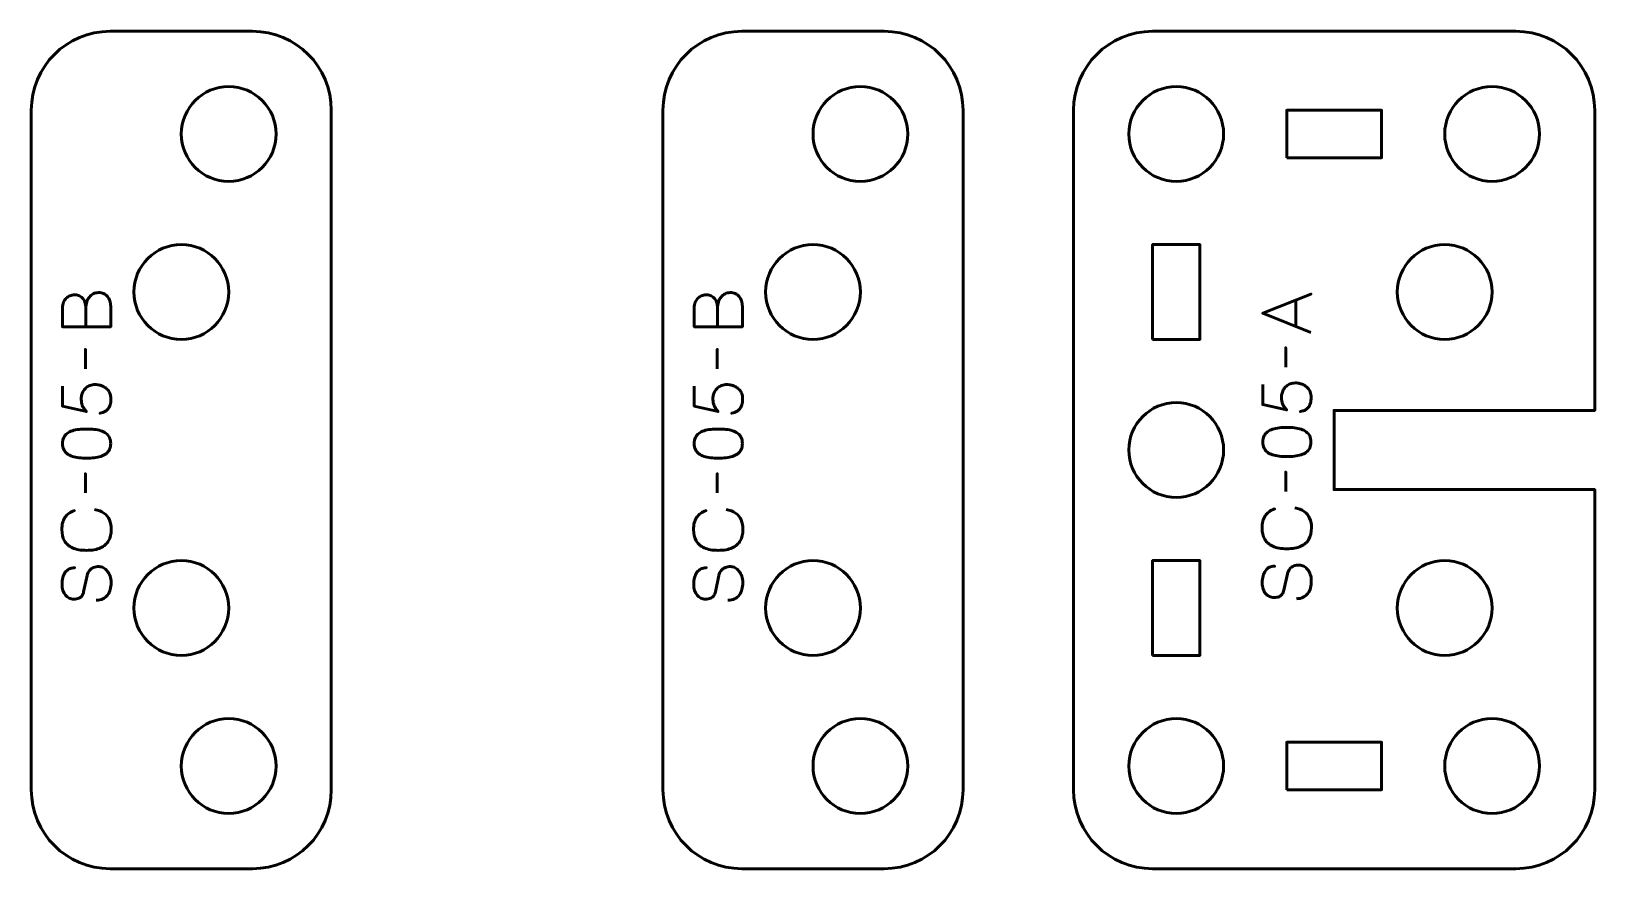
# Model space of a CAD drawing. Header units: centimetres. Extents: x -18.75 to -8.85, y -17.5 to -12.2.
import ezdxf

# ---------------------------------------------------------------- set-up
doc = ezdxf.new("R2010")
doc.units = ezdxf.units.CM
doc.header["$MEASUREMENT"] = 0
doc.layers.add('Layer 1', color=7, linetype='Continuous')

msp = doc.modelspace()

# ---------------------------------------------------------------- linework, layer by layer
at = {"layer": 'Layer 1', "lineweight": 53}
for points, knots in [([(-18.75006, -16.99993), (-18.75006, -16.99993), (-18.75006, -12.70007), (-18.75006, -12.70007), (-18.75006, -12.70007), (-18.75006, -12.42294), (-18.52696, -12.19998), (-18.24997, -12.19998), (-18.24997, -12.19998), (-18.24997, -12.19998), (-17.35004, -12.19998), (-17.35004, -12.19998), (-17.35004, -12.19998), (-17.07303, -12.19998), (-16.85008, -12.42294), (-16.85008, -12.70007), (-16.85008, -12.70007), (-16.85008, -12.70007), (-16.85008, -16.99993), (-16.85008, -16.99993), (-16.85008, -16.99993), (-16.85008, -17.27693), (-17.07303, -17.50002), (-17.35004, -17.50002), (-17.35004, -17.50002), (-17.35004, -17.50002), (-18.24997, -17.50002), (-18.24997, -17.50002), (-18.24997, -17.50002), (-18.52696, -17.50002), (-18.75006, -17.27693), (-18.75006, -16.99993)], [0, 0, 0, 0, 0.125, 0.125, 0.125, 0.125, 0.25, 0.25, 0.25, 0.25, 0.375, 0.375, 0.375, 0.375, 0.5, 0.5, 0.5, 0.5, 0.625, 0.625, 0.625, 0.625, 0.75, 0.75, 0.75, 0.75, 0.875, 0.875, 0.875, 0.875, 1, 1, 1, 1]), ([(-14.75006, -16.99993), (-14.75006, -16.99993), (-14.75006, -12.70007), (-14.75006, -12.70007), (-14.75006, -12.70007), (-14.75006, -12.42294), (-14.52696, -12.19998), (-14.24997, -12.19998), (-14.24997, -12.19998), (-14.24997, -12.19998), (-13.35004, -12.19998), (-13.35004, -12.19998), (-13.35004, -12.19998), (-13.07303, -12.19998), (-12.85008, -12.42294), (-12.85008, -12.70007), (-12.85008, -12.70007), (-12.85008, -12.70007), (-12.85008, -16.99993), (-12.85008, -16.99993), (-12.85008, -16.99993), (-12.85008, -17.27693), (-13.07303, -17.50002), (-13.35004, -17.50002), (-13.35004, -17.50002), (-13.35004, -17.50002), (-14.24997, -17.50002), (-14.24997, -17.50002), (-14.24997, -17.50002), (-14.52696, -17.50002), (-14.75006, -17.27693), (-14.75006, -16.99993)], [0, 0, 0, 0, 0.125, 0.125, 0.125, 0.125, 0.25, 0.25, 0.25, 0.25, 0.375, 0.375, 0.375, 0.375, 0.5, 0.5, 0.5, 0.5, 0.625, 0.625, 0.625, 0.625, 0.75, 0.75, 0.75, 0.75, 0.875, 0.875, 0.875, 0.875, 1, 1, 1, 1]), ([(-12.14999, -16.99993), (-12.14999, -16.99993), (-12.14999, -12.70007), (-12.14999, -12.70007), (-12.14999, -12.70007), (-12.14999, -12.42294), (-11.92689, -12.19998), (-11.64989, -12.19998), (-11.64989, -12.19998), (-11.64989, -12.19998), (-9.34997, -12.19998), (-9.34997, -12.19998), (-9.34997, -12.19998), (-9.07296, -12.19998), (-8.85001, -12.42294), (-8.85001, -12.70007), (-8.85001, -12.70007), (-8.85001, -12.70007), (-8.85001, -14.6), (-8.85001, -14.6), (-8.85001, -14.6), (-8.85001, -14.6), (-10.5, -14.6), (-10.5, -14.6), (-10.5, -14.6), (-10.5, -14.6), (-10.5, -15.1), (-10.5, -15.1), (-10.5, -15.1), (-10.5, -15.1), (-8.85001, -15.1), (-8.85001, -15.1), (-8.85001, -15.1), (-8.85001, -15.1), (-8.85001, -16.99993), (-8.85001, -16.99993), (-8.85001, -16.99993), (-8.85001, -17.27693), (-9.07296, -17.50002), (-9.34997, -17.50002), (-9.34997, -17.50002), (-9.34997, -17.50002), (-11.64989, -17.50002), (-11.64989, -17.50002), (-11.64989, -17.50002), (-11.92689, -17.50002), (-12.14999, -17.27693), (-12.14999, -16.99993)], [0, 0, 0, 0, 0.0833333, 0.0833333, 0.0833333, 0.0833333, 0.1666667, 0.1666667, 0.1666667, 0.1666667, 0.25, 0.25, 0.25, 0.25, 0.3333333, 0.3333333, 0.3333333, 0.3333333, 0.4166667, 0.4166667, 0.4166667, 0.4166667, 0.5, 0.5, 0.5, 0.5, 0.5833333, 0.5833333, 0.5833333, 0.5833333, 0.6666667, 0.6666667, 0.6666667, 0.6666667, 0.75, 0.75, 0.75, 0.75, 0.8333333, 0.8333333, 0.8333333, 0.8333333, 0.9166667, 0.9166667, 0.9166667, 0.9166667, 1, 1, 1, 1]), ([(-17.49997, -12.55001), (-17.33434, -12.55001), (-17.19996, -12.68433), (-17.19996, -12.85), (-17.19996, -12.85), (-17.19996, -13.01563), (-17.33434, -13.15), (-17.49997, -13.15), (-17.49997, -13.15), (-17.66574, -13.15), (-17.79997, -13.01563), (-17.79997, -12.85), (-17.79997, -12.85), (-17.79997, -12.68433), (-17.66574, -12.55001), (-17.49997, -12.55001)], [0, 0, 0, 0, 0.25, 0.25, 0.25, 0.25, 0.5, 0.5, 0.5, 0.5, 0.75, 0.75, 0.75, 0.75, 1, 1, 1, 1]), ([(-13.49997, -12.55001), (-13.33434, -12.55001), (-13.19996, -12.68433), (-13.19996, -12.85), (-13.19996, -12.85), (-13.19996, -13.01563), (-13.33434, -13.15), (-13.49997, -13.15), (-13.49997, -13.15), (-13.66574, -13.15), (-13.79997, -13.01563), (-13.79997, -12.85), (-13.79997, -12.85), (-13.79997, -12.68433), (-13.66574, -12.55001), (-13.49997, -12.55001)], [0, 0, 0, 0, 0.25, 0.25, 0.25, 0.25, 0.5, 0.5, 0.5, 0.5, 0.75, 0.75, 0.75, 0.75, 1, 1, 1, 1]), ([(-11.49996, -12.55001), (-11.33419, -12.55001), (-11.19996, -12.68433), (-11.19996, -12.85), (-11.19996, -12.85), (-11.19996, -13.01563), (-11.33419, -13.15), (-11.49996, -13.15), (-11.49996, -13.15), (-11.66562, -13.15), (-11.79996, -13.01563), (-11.79996, -12.85), (-11.79996, -12.85), (-11.79996, -12.68433), (-11.66562, -12.55001), (-11.49996, -12.55001)], [0, 0, 0, 0, 0.25, 0.25, 0.25, 0.25, 0.5, 0.5, 0.5, 0.5, 0.75, 0.75, 0.75, 0.75, 1, 1, 1, 1]), ([(-9.4999, -12.55001), (-9.33427, -12.55001), (-9.19989, -12.68433), (-9.19989, -12.85), (-9.19989, -12.85), (-9.19989, -13.01563), (-9.33427, -13.15), (-9.4999, -13.15), (-9.4999, -13.15), (-9.66567, -13.15), (-9.7999, -13.01563), (-9.7999, -12.85), (-9.7999, -12.85), (-9.7999, -12.68433), (-9.66567, -12.55001), (-9.4999, -12.55001)], [0, 0, 0, 0, 0.25, 0.25, 0.25, 0.25, 0.5, 0.5, 0.5, 0.5, 0.75, 0.75, 0.75, 0.75, 1, 1, 1, 1]), ([(-10.79994, -13.00007), (-10.79994, -13.00007), (-10.79994, -12.70007), (-10.79994, -12.70007), (-10.79994, -12.70007), (-10.79994, -12.70007), (-10.19995, -12.70007), (-10.19995, -12.70007), (-10.19995, -12.70007), (-10.19995, -12.70007), (-10.19995, -13.00007), (-10.19995, -13.00007), (-10.19995, -13.00007), (-10.19995, -13.00007), (-10.79994, -13.00007), (-10.79994, -13.00007)], [0, 0, 0, 0, 0.25, 0.25, 0.25, 0.25, 0.5, 0.5, 0.5, 0.5, 0.75, 0.75, 0.75, 0.75, 1, 1, 1, 1]), ([(-17.80008, -13.55001), (-17.63445, -13.55001), (-17.50007, -13.68433), (-17.50007, -13.85), (-17.50007, -13.85), (-17.50007, -14.01563), (-17.63445, -14.15), (-17.80008, -14.15), (-17.80008, -14.15), (-17.96585, -14.15), (-18.10008, -14.01563), (-18.10008, -13.85), (-18.10008, -13.85), (-18.10008, -13.68433), (-17.96585, -13.55001), (-17.80008, -13.55001)], [0, 0, 0, 0, 0.25, 0.25, 0.25, 0.25, 0.5, 0.5, 0.5, 0.5, 0.75, 0.75, 0.75, 0.75, 1, 1, 1, 1]), ([(-13.80008, -13.55001), (-13.63445, -13.55001), (-13.50007, -13.68433), (-13.50007, -13.85), (-13.50007, -13.85), (-13.50007, -14.01563), (-13.63445, -14.15), (-13.80008, -14.15), (-13.80008, -14.15), (-13.96585, -14.15), (-14.10008, -14.01563), (-14.10008, -13.85), (-14.10008, -13.85), (-14.10008, -13.68433), (-13.96585, -13.55001), (-13.80008, -13.55001)], [0, 0, 0, 0, 0.25, 0.25, 0.25, 0.25, 0.5, 0.5, 0.5, 0.5, 0.75, 0.75, 0.75, 0.75, 1, 1, 1, 1]), ([(-11.64989, -14.15002), (-11.64989, -14.15002), (-11.64989, -13.55002), (-11.64989, -13.55002), (-11.64989, -13.55002), (-11.64989, -13.55002), (-11.34989, -13.55002), (-11.34989, -13.55002), (-11.34989, -13.55002), (-11.34989, -13.55002), (-11.34989, -14.15002), (-11.34989, -14.15002), (-11.34989, -14.15002), (-11.34989, -14.15002), (-11.64989, -14.15002), (-11.64989, -14.15002)], [0, 0, 0, 0, 0.25, 0.25, 0.25, 0.25, 0.5, 0.5, 0.5, 0.5, 0.75, 0.75, 0.75, 0.75, 1, 1, 1, 1]), ([(-9.80001, -13.55001), (-9.63438, -13.55001), (-9.5, -13.68433), (-9.5, -13.85), (-9.5, -13.85), (-9.5, -14.01563), (-9.63438, -14.15), (-9.80001, -14.15), (-9.80001, -14.15), (-9.96578, -14.15), (-10.10001, -14.01563), (-10.10001, -13.85), (-10.10001, -13.85), (-10.10001, -13.68433), (-9.96578, -13.55001), (-9.80001, -13.55001)], [0, 0, 0, 0, 0.25, 0.25, 0.25, 0.25, 0.5, 0.5, 0.5, 0.5, 0.75, 0.75, 0.75, 0.75, 1, 1, 1, 1]), ([(-11.49996, -14.54993), (-11.33419, -14.54993), (-11.19996, -14.6843), (-11.19996, -14.84993), (-11.19996, -14.84993), (-11.19996, -15.0157), (-11.33419, -15.14993), (-11.49996, -15.14993), (-11.49996, -15.14993), (-11.66562, -15.14993), (-11.79996, -15.0157), (-11.79996, -14.84993), (-11.79996, -14.84993), (-11.79996, -14.6843), (-11.66562, -14.54993), (-11.49996, -14.54993)], [0, 0, 0, 0, 0.25, 0.25, 0.25, 0.25, 0.5, 0.5, 0.5, 0.5, 0.75, 0.75, 0.75, 0.75, 1, 1, 1, 1]), ([(-17.80008, -15.54999), (-17.63445, -15.54999), (-17.50007, -15.68422), (-17.50007, -15.85), (-17.50007, -15.85), (-17.50007, -16.01566), (-17.63445, -16.15), (-17.80008, -16.15), (-17.80008, -16.15), (-17.96585, -16.15), (-18.10008, -16.01566), (-18.10008, -15.85), (-18.10008, -15.85), (-18.10008, -15.68422), (-17.96585, -15.54999), (-17.80008, -15.54999)], [0, 0, 0, 0, 0.25, 0.25, 0.25, 0.25, 0.5, 0.5, 0.5, 0.5, 0.75, 0.75, 0.75, 0.75, 1, 1, 1, 1]), ([(-13.80008, -15.54999), (-13.63445, -15.54999), (-13.50007, -15.68422), (-13.50007, -15.85), (-13.50007, -15.85), (-13.50007, -16.01566), (-13.63445, -16.15), (-13.80008, -16.15), (-13.80008, -16.15), (-13.96585, -16.15), (-14.10008, -16.01566), (-14.10008, -15.85), (-14.10008, -15.85), (-14.10008, -15.68422), (-13.96585, -15.54999), (-13.80008, -15.54999)], [0, 0, 0, 0, 0.25, 0.25, 0.25, 0.25, 0.5, 0.5, 0.5, 0.5, 0.75, 0.75, 0.75, 0.75, 1, 1, 1, 1]), ([(-11.64989, -16.14998), (-11.64989, -16.14998), (-11.64989, -15.54998), (-11.64989, -15.54998), (-11.64989, -15.54998), (-11.64989, -15.54998), (-11.34989, -15.54998), (-11.34989, -15.54998), (-11.34989, -15.54998), (-11.34989, -15.54998), (-11.34989, -16.14998), (-11.34989, -16.14998), (-11.34989, -16.14998), (-11.34989, -16.14998), (-11.64989, -16.14998), (-11.64989, -16.14998)], [0, 0, 0, 0, 0.25, 0.25, 0.25, 0.25, 0.5, 0.5, 0.5, 0.5, 0.75, 0.75, 0.75, 0.75, 1, 1, 1, 1]), ([(-9.80001, -15.54999), (-9.63438, -15.54999), (-9.5, -15.68422), (-9.5, -15.85), (-9.5, -15.85), (-9.5, -16.01566), (-9.63438, -16.15), (-9.80001, -16.15), (-9.80001, -16.15), (-9.96578, -16.15), (-10.10001, -16.01566), (-10.10001, -15.85), (-10.10001, -15.85), (-10.10001, -15.68422), (-9.96578, -15.54999), (-9.80001, -15.54999)], [0, 0, 0, 0, 0.25, 0.25, 0.25, 0.25, 0.5, 0.5, 0.5, 0.5, 0.75, 0.75, 0.75, 0.75, 1, 1, 1, 1]), ([(-17.49997, -16.54999), (-17.33434, -16.54999), (-17.19996, -16.68422), (-17.19996, -16.85), (-17.19996, -16.85), (-17.19996, -17.01566), (-17.33434, -17.15), (-17.49997, -17.15), (-17.49997, -17.15), (-17.66574, -17.15), (-17.79997, -17.01566), (-17.79997, -16.85), (-17.79997, -16.85), (-17.79997, -16.68422), (-17.66574, -16.54999), (-17.49997, -16.54999)], [0, 0, 0, 0, 0.25, 0.25, 0.25, 0.25, 0.5, 0.5, 0.5, 0.5, 0.75, 0.75, 0.75, 0.75, 1, 1, 1, 1]), ([(-13.49997, -16.54999), (-13.33434, -16.54999), (-13.19996, -16.68422), (-13.19996, -16.85), (-13.19996, -16.85), (-13.19996, -17.01566), (-13.33434, -17.15), (-13.49997, -17.15), (-13.49997, -17.15), (-13.66574, -17.15), (-13.79997, -17.01566), (-13.79997, -16.85), (-13.79997, -16.85), (-13.79997, -16.68422), (-13.66574, -16.54999), (-13.49997, -16.54999)], [0, 0, 0, 0, 0.25, 0.25, 0.25, 0.25, 0.5, 0.5, 0.5, 0.5, 0.75, 0.75, 0.75, 0.75, 1, 1, 1, 1]), ([(-11.49996, -16.54999), (-11.33419, -16.54999), (-11.19996, -16.68422), (-11.19996, -16.85), (-11.19996, -16.85), (-11.19996, -17.01566), (-11.33419, -17.15), (-11.49996, -17.15), (-11.49996, -17.15), (-11.66562, -17.15), (-11.79996, -17.01566), (-11.79996, -16.85), (-11.79996, -16.85), (-11.79996, -16.68422), (-11.66562, -16.54999), (-11.49996, -16.54999)], [0, 0, 0, 0, 0.25, 0.25, 0.25, 0.25, 0.5, 0.5, 0.5, 0.5, 0.75, 0.75, 0.75, 0.75, 1, 1, 1, 1]), ([(-9.4999, -16.54999), (-9.33427, -16.54999), (-9.19989, -16.68422), (-9.19989, -16.85), (-9.19989, -16.85), (-9.19989, -17.01566), (-9.33427, -17.15), (-9.4999, -17.15), (-9.4999, -17.15), (-9.66567, -17.15), (-9.7999, -17.01566), (-9.7999, -16.85), (-9.7999, -16.85), (-9.7999, -16.68422), (-9.66567, -16.54999), (-9.4999, -16.54999)], [0, 0, 0, 0, 0.25, 0.25, 0.25, 0.25, 0.5, 0.5, 0.5, 0.5, 0.75, 0.75, 0.75, 0.75, 1, 1, 1, 1]), ([(-10.79994, -16.99993), (-10.79994, -16.99993), (-10.79994, -16.69992), (-10.79994, -16.69992), (-10.79994, -16.69992), (-10.79994, -16.69992), (-10.19995, -16.69992), (-10.19995, -16.69992), (-10.19995, -16.69992), (-10.19995, -16.69992), (-10.19995, -16.99993), (-10.19995, -16.99993), (-10.19995, -16.99993), (-10.19995, -16.99993), (-10.79994, -16.99993), (-10.79994, -16.99993)], [0, 0, 0, 0, 0.25, 0.25, 0.25, 0.25, 0.5, 0.5, 0.5, 0.5, 0.75, 0.75, 0.75, 0.75, 1, 1, 1, 1])]:
    msp.add_open_spline(points, degree=3, knots=knots, dxfattribs=at)
at = {"layer": 'Layer 1', "color": 30, "lineweight": 53}
for points, knots in [([(-18.40431, -14.07002), (-18.40431, -14.07002), (-18.40431, -13.95276), (-18.40431, -13.95276), (-18.40431, -13.95276), (-18.40438, -13.93752), (-18.40649, -13.92454), (-18.41066, -13.9136), (-18.41066, -13.9136), (-18.41475, -13.90273), (-18.42032, -13.89392), (-18.42731, -13.88707), (-18.42731, -13.88707), (-18.43429, -13.88023), (-18.44219, -13.87529), (-18.45094, -13.87218), (-18.45094, -13.87218), (-18.45962, -13.86915), (-18.46865, -13.86774), (-18.47796, -13.86809), (-18.47796, -13.86809), (-18.48728, -13.86852), (-18.49631, -13.87049), (-18.50513, -13.87402), (-18.50513, -13.87402), (-18.51395, -13.87748), (-18.52192, -13.8827), (-18.52905, -13.88954), (-18.52905, -13.88954), (-18.53617, -13.89638), (-18.54182, -13.90492), (-18.54598, -13.91529), (-18.54598, -13.91529), (-18.55021, -13.92567), (-18.5524, -13.93787), (-18.55247, -13.95191), (-18.55247, -13.95191), (-18.55247, -13.95191), (-18.55247, -14.07002), (-18.55247, -14.07002), (-18.55247, -14.07002), (-18.55247, -14.07002), (-18.24725, -14.07002), (-18.24725, -14.07002), (-18.24725, -14.07002), (-18.24725, -14.07002), (-18.24725, -13.94006), (-18.24725, -13.94006), (-18.24725, -13.94006), (-18.24725, -13.92792), (-18.24901, -13.91663), (-18.25247, -13.90619), (-18.25247, -13.90619), (-18.256, -13.89575), (-18.26101, -13.88665), (-18.26764, -13.87875), (-18.26764, -13.87875), (-18.27434, -13.87091), (-18.28239, -13.86478), (-18.29191, -13.8604), (-18.29191, -13.8604), (-18.30144, -13.85603), (-18.31223, -13.85377), (-18.3243, -13.8537), (-18.3243, -13.8537), (-18.33643, -13.85398), (-18.34737, -13.85652), (-18.35717, -13.86139), (-18.35717, -13.86139), (-18.36698, -13.86626), (-18.37538, -13.87303), (-18.38236, -13.88178), (-18.38236, -13.88178), (-18.38942, -13.89053), (-18.39485, -13.90097), (-18.39859, -13.91297), (-18.39859, -13.91297), (-18.40233, -13.92496), (-18.40423, -13.93822), (-18.40431, -13.95276), (-18.40431, -13.95276), (-18.40423, -13.93822), (-18.40233, -13.92496), (-18.39859, -13.91297), (-18.39859, -13.91297), (-18.39485, -13.90097), (-18.38942, -13.89053), (-18.38236, -13.88178), (-18.38236, -13.88178), (-18.37538, -13.87303), (-18.36698, -13.86626), (-18.35717, -13.86139), (-18.35717, -13.86139), (-18.34737, -13.85652), (-18.33643, -13.85398), (-18.3243, -13.8537), (-18.3243, -13.8537), (-18.31223, -13.85377), (-18.30144, -13.85603), (-18.29191, -13.8604), (-18.29191, -13.8604), (-18.28239, -13.86478), (-18.27434, -13.87091), (-18.26764, -13.87875), (-18.26764, -13.87875), (-18.26101, -13.88665), (-18.256, -13.89575), (-18.25247, -13.90619), (-18.25247, -13.90619), (-18.24901, -13.91663), (-18.24725, -13.92792), (-18.24725, -13.94006), (-18.24725, -13.94006), (-18.24725, -13.94006), (-18.24725, -14.07002), (-18.24725, -14.07002), (-18.24725, -14.07002), (-18.24725, -14.07002), (-18.55247, -14.07002), (-18.55247, -14.07002), (-18.55247, -14.07002), (-18.55247, -14.07002), (-18.55247, -13.95191), (-18.55247, -13.95191), (-18.55247, -13.95191), (-18.5524, -13.93787), (-18.55021, -13.92567), (-18.54598, -13.91529), (-18.54598, -13.91529), (-18.54182, -13.90492), (-18.53617, -13.89638), (-18.52905, -13.88954), (-18.52905, -13.88954), (-18.52192, -13.8827), (-18.51395, -13.87748), (-18.50513, -13.87402), (-18.50513, -13.87402), (-18.49631, -13.87049), (-18.48728, -13.86852), (-18.47796, -13.86809), (-18.47796, -13.86809), (-18.46865, -13.86774), (-18.45962, -13.86915), (-18.45094, -13.87218), (-18.45094, -13.87218), (-18.44219, -13.87529), (-18.43429, -13.88023), (-18.42731, -13.88707), (-18.42731, -13.88707), (-18.42032, -13.89392), (-18.41475, -13.90273), (-18.41066, -13.9136), (-18.41066, -13.9136), (-18.40649, -13.92454), (-18.40438, -13.93752), (-18.40431, -13.95276), (-18.40431, -13.95276), (-18.40431, -13.95276), (-18.40431, -14.07002), (-18.40431, -14.07002)], [0, 0, 0, 0, 0.025, 0.025, 0.025, 0.025, 0.05, 0.05, 0.05, 0.05, 0.075, 0.075, 0.075, 0.075, 0.1, 0.1, 0.1, 0.1, 0.125, 0.125, 0.125, 0.125, 0.15, 0.15, 0.15, 0.15, 0.175, 0.175, 0.175, 0.175, 0.2, 0.2, 0.2, 0.2, 0.225, 0.225, 0.225, 0.225, 0.25, 0.25, 0.25, 0.25, 0.275, 0.275, 0.275, 0.275, 0.3, 0.3, 0.3, 0.3, 0.325, 0.325, 0.325, 0.325, 0.35, 0.35, 0.35, 0.35, 0.375, 0.375, 0.375, 0.375, 0.4, 0.4, 0.4, 0.4, 0.425, 0.425, 0.425, 0.425, 0.45, 0.45, 0.45, 0.45, 0.475, 0.475, 0.475, 0.475, 0.5, 0.5, 0.5, 0.5, 0.525, 0.525, 0.525, 0.525, 0.55, 0.55, 0.55, 0.55, 0.575, 0.575, 0.575, 0.575, 0.6, 0.6, 0.6, 0.6, 0.625, 0.625, 0.625, 0.625, 0.65, 0.65, 0.65, 0.65, 0.675, 0.675, 0.675, 0.675, 0.7, 0.7, 0.7, 0.7, 0.725, 0.725, 0.725, 0.725, 0.75, 0.75, 0.75, 0.75, 0.775, 0.775, 0.775, 0.775, 0.8, 0.8, 0.8, 0.8, 0.825, 0.825, 0.825, 0.825, 0.85, 0.85, 0.85, 0.85, 0.875, 0.875, 0.875, 0.875, 0.9, 0.9, 0.9, 0.9, 0.925, 0.925, 0.925, 0.925, 0.95, 0.95, 0.95, 0.95, 0.975, 0.975, 0.975, 0.975, 1, 1, 1, 1]), ([(-14.40431, -14.07002), (-14.40431, -14.07002), (-14.40431, -13.95276), (-14.40431, -13.95276), (-14.40431, -13.95276), (-14.40438, -13.93752), (-14.40649, -13.92454), (-14.41066, -13.9136), (-14.41066, -13.9136), (-14.41475, -13.90273), (-14.42032, -13.89392), (-14.42731, -13.88707), (-14.42731, -13.88707), (-14.43429, -13.88023), (-14.44219, -13.87529), (-14.45094, -13.87218), (-14.45094, -13.87218), (-14.45962, -13.86915), (-14.46865, -13.86774), (-14.47796, -13.86809), (-14.47796, -13.86809), (-14.48728, -13.86852), (-14.49631, -13.87049), (-14.50513, -13.87402), (-14.50513, -13.87402), (-14.51395, -13.87748), (-14.52192, -13.8827), (-14.52905, -13.88954), (-14.52905, -13.88954), (-14.53617, -13.89638), (-14.54182, -13.90492), (-14.54598, -13.91529), (-14.54598, -13.91529), (-14.55021, -13.92567), (-14.5524, -13.93787), (-14.55247, -13.95191), (-14.55247, -13.95191), (-14.55247, -13.95191), (-14.55247, -14.07002), (-14.55247, -14.07002), (-14.55247, -14.07002), (-14.55247, -14.07002), (-14.24725, -14.07002), (-14.24725, -14.07002), (-14.24725, -14.07002), (-14.24725, -14.07002), (-14.24725, -13.94006), (-14.24725, -13.94006), (-14.24725, -13.94006), (-14.24725, -13.92792), (-14.24901, -13.91663), (-14.25247, -13.90619), (-14.25247, -13.90619), (-14.256, -13.89575), (-14.26101, -13.88665), (-14.26764, -13.87875), (-14.26764, -13.87875), (-14.27434, -13.87091), (-14.28239, -13.86478), (-14.29191, -13.8604), (-14.29191, -13.8604), (-14.30144, -13.85603), (-14.31223, -13.85377), (-14.3243, -13.8537), (-14.3243, -13.8537), (-14.33643, -13.85398), (-14.34737, -13.85652), (-14.35717, -13.86139), (-14.35717, -13.86139), (-14.36698, -13.86626), (-14.37538, -13.87303), (-14.38236, -13.88178), (-14.38236, -13.88178), (-14.38942, -13.89053), (-14.39485, -13.90097), (-14.39859, -13.91297), (-14.39859, -13.91297), (-14.40233, -13.92496), (-14.40423, -13.93822), (-14.40431, -13.95276), (-14.40431, -13.95276), (-14.40423, -13.93822), (-14.40233, -13.92496), (-14.39859, -13.91297), (-14.39859, -13.91297), (-14.39485, -13.90097), (-14.38942, -13.89053), (-14.38236, -13.88178), (-14.38236, -13.88178), (-14.37538, -13.87303), (-14.36698, -13.86626), (-14.35717, -13.86139), (-14.35717, -13.86139), (-14.34737, -13.85652), (-14.33643, -13.85398), (-14.3243, -13.8537), (-14.3243, -13.8537), (-14.31223, -13.85377), (-14.30144, -13.85603), (-14.29191, -13.8604), (-14.29191, -13.8604), (-14.28239, -13.86478), (-14.27434, -13.87091), (-14.26764, -13.87875), (-14.26764, -13.87875), (-14.26101, -13.88665), (-14.256, -13.89575), (-14.25247, -13.90619), (-14.25247, -13.90619), (-14.24901, -13.91663), (-14.24725, -13.92792), (-14.24725, -13.94006), (-14.24725, -13.94006), (-14.24725, -13.94006), (-14.24725, -14.07002), (-14.24725, -14.07002), (-14.24725, -14.07002), (-14.24725, -14.07002), (-14.55247, -14.07002), (-14.55247, -14.07002), (-14.55247, -14.07002), (-14.55247, -14.07002), (-14.55247, -13.95191), (-14.55247, -13.95191), (-14.55247, -13.95191), (-14.5524, -13.93787), (-14.55021, -13.92567), (-14.54598, -13.91529), (-14.54598, -13.91529), (-14.54182, -13.90492), (-14.53617, -13.89638), (-14.52905, -13.88954), (-14.52905, -13.88954), (-14.52192, -13.8827), (-14.51395, -13.87748), (-14.50513, -13.87402), (-14.50513, -13.87402), (-14.49631, -13.87049), (-14.48728, -13.86852), (-14.47796, -13.86809), (-14.47796, -13.86809), (-14.46865, -13.86774), (-14.45962, -13.86915), (-14.45094, -13.87218), (-14.45094, -13.87218), (-14.44219, -13.87529), (-14.43429, -13.88023), (-14.42731, -13.88707), (-14.42731, -13.88707), (-14.42032, -13.89392), (-14.41475, -13.90273), (-14.41066, -13.9136), (-14.41066, -13.9136), (-14.40649, -13.92454), (-14.40438, -13.93752), (-14.40431, -13.95276), (-14.40431, -13.95276), (-14.40431, -13.95276), (-14.40431, -14.07002), (-14.40431, -14.07002)], [0, 0, 0, 0, 0.025, 0.025, 0.025, 0.025, 0.05, 0.05, 0.05, 0.05, 0.075, 0.075, 0.075, 0.075, 0.1, 0.1, 0.1, 0.1, 0.125, 0.125, 0.125, 0.125, 0.15, 0.15, 0.15, 0.15, 0.175, 0.175, 0.175, 0.175, 0.2, 0.2, 0.2, 0.2, 0.225, 0.225, 0.225, 0.225, 0.25, 0.25, 0.25, 0.25, 0.275, 0.275, 0.275, 0.275, 0.3, 0.3, 0.3, 0.3, 0.325, 0.325, 0.325, 0.325, 0.35, 0.35, 0.35, 0.35, 0.375, 0.375, 0.375, 0.375, 0.4, 0.4, 0.4, 0.4, 0.425, 0.425, 0.425, 0.425, 0.45, 0.45, 0.45, 0.45, 0.475, 0.475, 0.475, 0.475, 0.5, 0.5, 0.5, 0.5, 0.525, 0.525, 0.525, 0.525, 0.55, 0.55, 0.55, 0.55, 0.575, 0.575, 0.575, 0.575, 0.6, 0.6, 0.6, 0.6, 0.625, 0.625, 0.625, 0.625, 0.65, 0.65, 0.65, 0.65, 0.675, 0.675, 0.675, 0.675, 0.7, 0.7, 0.7, 0.7, 0.725, 0.725, 0.725, 0.725, 0.75, 0.75, 0.75, 0.75, 0.775, 0.775, 0.775, 0.775, 0.8, 0.8, 0.8, 0.8, 0.825, 0.825, 0.825, 0.825, 0.85, 0.85, 0.85, 0.85, 0.875, 0.875, 0.875, 0.875, 0.9, 0.9, 0.9, 0.9, 0.925, 0.925, 0.925, 0.925, 0.95, 0.95, 0.95, 0.95, 0.975, 0.975, 0.975, 0.975, 1, 1, 1, 1]), ([(-10.64718, -14.10558), (-10.64718, -14.10558), (-10.9524, -13.98451), (-10.9524, -13.98451), (-10.9524, -13.98451), (-10.9524, -13.98451), (-10.64718, -13.86301), (-10.64718, -13.86301), (-10.64718, -13.86301), (-10.64718, -13.86301), (-10.9524, -13.98451), (-10.9524, -13.98451), (-10.9524, -13.98451), (-10.9524, -13.98451), (-10.64718, -14.10558), (-10.64718, -14.10558)], [0, 0, 0, 0, 0.25, 0.25, 0.25, 0.25, 0.5, 0.5, 0.5, 0.5, 0.75, 0.75, 0.75, 0.75, 1, 1, 1, 1]), ([(-10.74328, -14.06748), (-10.74328, -14.06748), (-10.74328, -13.90154), (-10.74328, -13.90154), (-10.74328, -13.90154), (-10.74328, -13.90154), (-10.74328, -14.06748), (-10.74328, -14.06748)], [0, 0, 0, 0, 0.5, 0.5, 0.5, 0.5, 1, 1, 1, 1]), ([(-18.40685, -14.33587), (-18.40685, -14.33587), (-18.40685, -14.21268), (-18.40685, -14.21268), (-18.40685, -14.21268), (-18.40685, -14.21268), (-18.40685, -14.33587), (-18.40685, -14.33587)], [0, 0, 0, 0, 0.5, 0.5, 0.5, 0.5, 1, 1, 1, 1]), ([(-14.40685, -14.33587), (-14.40685, -14.33587), (-14.40685, -14.21268), (-14.40685, -14.21268), (-14.40685, -14.21268), (-14.40685, -14.21268), (-14.40685, -14.33587), (-14.40685, -14.33587)], [0, 0, 0, 0, 0.5, 0.5, 0.5, 0.5, 1, 1, 1, 1]), ([(-10.80678, -14.32571), (-10.80678, -14.32571), (-10.80678, -14.20252), (-10.80678, -14.20252), (-10.80678, -14.20252), (-10.80678, -14.20252), (-10.80678, -14.32571), (-10.80678, -14.32571)], [0, 0, 0, 0, 0.5, 0.5, 0.5, 0.5, 1, 1, 1, 1]), ([(-18.55247, -14.44551), (-18.55247, -14.44551), (-18.55247, -14.57251), (-18.55247, -14.57251), (-18.55247, -14.57251), (-18.55247, -14.57251), (-18.40092, -14.60638), (-18.40092, -14.60638), (-18.40092, -14.60638), (-18.406, -14.60045), (-18.41058, -14.59481), (-18.41461, -14.58937), (-18.41461, -14.58937), (-18.41863, -14.58401), (-18.42201, -14.57837), (-18.42484, -14.57237), (-18.42484, -14.57237), (-18.42766, -14.56644), (-18.42978, -14.55967), (-18.43126, -14.55205), (-18.43126, -14.55205), (-18.43274, -14.5445), (-18.43352, -14.53547), (-18.43352, -14.5251), (-18.43352, -14.5251), (-18.43352, -14.51663), (-18.43239, -14.50816), (-18.43006, -14.4997), (-18.43006, -14.4997), (-18.4278, -14.49123), (-18.42434, -14.48319), (-18.41976, -14.47557), (-18.41976, -14.47557), (-18.4151, -14.46788), (-18.40931, -14.4611), (-18.40233, -14.45518), (-18.40233, -14.45518), (-18.39534, -14.44918), (-18.38716, -14.44445), (-18.37778, -14.44107), (-18.37778, -14.44107), (-18.36839, -14.43761), (-18.35774, -14.43585), (-18.34589, -14.43578), (-18.34589, -14.43578), (-18.34151, -14.4357), (-18.33601, -14.4362), (-18.32952, -14.43719), (-18.32952, -14.43719), (-18.32303, -14.4381), (-18.31597, -14.4398), (-18.30849, -14.4422), (-18.30849, -14.4422), (-18.30101, -14.44459), (-18.2936, -14.44798), (-18.28627, -14.45228), (-18.28627, -14.45228), (-18.27893, -14.45659), (-18.27223, -14.46209), (-18.26616, -14.46872), (-18.26616, -14.46872), (-18.26009, -14.47536), (-18.25522, -14.4834), (-18.25155, -14.49278), (-18.25155, -14.49278), (-18.24796, -14.50224), (-18.24605, -14.51332), (-18.24598, -14.52594), (-18.24598, -14.52594), (-18.24605, -14.54104), (-18.24767, -14.55374), (-18.25071, -14.56404), (-18.25071, -14.56404), (-18.25381, -14.57435), (-18.25783, -14.58274), (-18.26291, -14.58923), (-18.26291, -14.58923), (-18.26799, -14.59579), (-18.27357, -14.60087), (-18.27963, -14.60454), (-18.27963, -14.60454), (-18.2857, -14.60821), (-18.29177, -14.61096), (-18.29784, -14.6128), (-18.29784, -14.6128), (-18.30391, -14.61463), (-18.30948, -14.61604), (-18.31456, -14.61696), (-18.31456, -14.61696), (-18.30948, -14.61604), (-18.30391, -14.61463), (-18.29784, -14.6128), (-18.29784, -14.6128), (-18.29177, -14.61096), (-18.2857, -14.60821), (-18.27963, -14.60454), (-18.27963, -14.60454), (-18.27357, -14.60087), (-18.26799, -14.59579), (-18.26291, -14.58923), (-18.26291, -14.58923), (-18.25783, -14.58274), (-18.25381, -14.57435), (-18.25071, -14.56404), (-18.25071, -14.56404), (-18.24767, -14.55374), (-18.24605, -14.54104), (-18.24598, -14.52594), (-18.24598, -14.52594), (-18.24605, -14.51332), (-18.24796, -14.50224), (-18.25155, -14.49278), (-18.25155, -14.49278), (-18.25522, -14.4834), (-18.26009, -14.47536), (-18.26616, -14.46872), (-18.26616, -14.46872), (-18.27223, -14.46209), (-18.27893, -14.45659), (-18.28627, -14.45228), (-18.28627, -14.45228), (-18.2936, -14.44798), (-18.30101, -14.44459), (-18.30849, -14.4422), (-18.30849, -14.4422), (-18.31597, -14.4398), (-18.32303, -14.4381), (-18.32952, -14.43719), (-18.32952, -14.43719), (-18.33601, -14.4362), (-18.34151, -14.4357), (-18.34589, -14.43578), (-18.34589, -14.43578), (-18.35774, -14.43585), (-18.36839, -14.43761), (-18.37778, -14.44107), (-18.37778, -14.44107), (-18.38716, -14.44445), (-18.39534, -14.44918), (-18.40233, -14.45518), (-18.40233, -14.45518), (-18.40931, -14.4611), (-18.4151, -14.46788), (-18.41976, -14.47557), (-18.41976, -14.47557), (-18.42434, -14.48319), (-18.4278, -14.49123), (-18.43006, -14.4997), (-18.43006, -14.4997), (-18.43239, -14.50816), (-18.43352, -14.51663), (-18.43352, -14.5251), (-18.43352, -14.5251), (-18.43352, -14.53547), (-18.43274, -14.5445), (-18.43126, -14.55205), (-18.43126, -14.55205), (-18.42978, -14.55967), (-18.42766, -14.56644), (-18.42484, -14.57237), (-18.42484, -14.57237), (-18.42201, -14.57837), (-18.41863, -14.58401), (-18.41461, -14.58937), (-18.41461, -14.58937), (-18.41058, -14.59481), (-18.406, -14.60045), (-18.40092, -14.60638), (-18.40092, -14.60638), (-18.40092, -14.60638), (-18.55247, -14.57251), (-18.55247, -14.57251), (-18.55247, -14.57251), (-18.55247, -14.57251), (-18.55247, -14.44551), (-18.55247, -14.44551)], [0, 0, 0, 0, 0.0227273, 0.0227273, 0.0227273, 0.0227273, 0.0454545, 0.0454545, 0.0454545, 0.0454545, 0.0681818, 0.0681818, 0.0681818, 0.0681818, 0.0909091, 0.0909091, 0.0909091, 0.0909091, 0.1136364, 0.1136364, 0.1136364, 0.1136364, 0.1363636, 0.1363636, 0.1363636, 0.1363636, 0.1590909, 0.1590909, 0.1590909, 0.1590909, 0.1818182, 0.1818182, 0.1818182, 0.1818182, 0.2045455, 0.2045455, 0.2045455, 0.2045455, 0.2272727, 0.2272727, 0.2272727, 0.2272727, 0.25, 0.25, 0.25, 0.25, 0.2727273, 0.2727273, 0.2727273, 0.2727273, 0.2954545, 0.2954545, 0.2954545, 0.2954545, 0.3181818, 0.3181818, 0.3181818, 0.3181818, 0.3409091, 0.3409091, 0.3409091, 0.3409091, 0.3636364, 0.3636364, 0.3636364, 0.3636364, 0.3863636, 0.3863636, 0.3863636, 0.3863636, 0.4090909, 0.4090909, 0.4090909, 0.4090909, 0.4318182, 0.4318182, 0.4318182, 0.4318182, 0.4545455, 0.4545455, 0.4545455, 0.4545455, 0.4772727, 0.4772727, 0.4772727, 0.4772727, 0.5, 0.5, 0.5, 0.5, 0.5227273, 0.5227273, 0.5227273, 0.5227273, 0.5454545, 0.5454545, 0.5454545, 0.5454545, 0.5681818, 0.5681818, 0.5681818, 0.5681818, 0.5909091, 0.5909091, 0.5909091, 0.5909091, 0.6136364, 0.6136364, 0.6136364, 0.6136364, 0.6363636, 0.6363636, 0.6363636, 0.6363636, 0.6590909, 0.6590909, 0.6590909, 0.6590909, 0.6818182, 0.6818182, 0.6818182, 0.6818182, 0.7045455, 0.7045455, 0.7045455, 0.7045455, 0.7272727, 0.7272727, 0.7272727, 0.7272727, 0.75, 0.75, 0.75, 0.75, 0.7727273, 0.7727273, 0.7727273, 0.7727273, 0.7954545, 0.7954545, 0.7954545, 0.7954545, 0.8181818, 0.8181818, 0.8181818, 0.8181818, 0.8409091, 0.8409091, 0.8409091, 0.8409091, 0.8636364, 0.8636364, 0.8636364, 0.8636364, 0.8863636, 0.8863636, 0.8863636, 0.8863636, 0.9090909, 0.9090909, 0.9090909, 0.9090909, 0.9318182, 0.9318182, 0.9318182, 0.9318182, 0.9545455, 0.9545455, 0.9545455, 0.9545455, 0.9772727, 0.9772727, 0.9772727, 0.9772727, 1, 1, 1, 1]), ([(-14.55247, -14.44551), (-14.55247, -14.44551), (-14.55247, -14.57251), (-14.55247, -14.57251), (-14.55247, -14.57251), (-14.55247, -14.57251), (-14.40092, -14.60638), (-14.40092, -14.60638), (-14.40092, -14.60638), (-14.406, -14.60045), (-14.41058, -14.59481), (-14.41461, -14.58937), (-14.41461, -14.58937), (-14.41863, -14.58401), (-14.42201, -14.57837), (-14.42484, -14.57237), (-14.42484, -14.57237), (-14.42766, -14.56644), (-14.42978, -14.55967), (-14.43126, -14.55205), (-14.43126, -14.55205), (-14.43274, -14.5445), (-14.43352, -14.53547), (-14.43352, -14.5251), (-14.43352, -14.5251), (-14.43352, -14.51663), (-14.43239, -14.50816), (-14.43006, -14.4997), (-14.43006, -14.4997), (-14.4278, -14.49123), (-14.42434, -14.48319), (-14.41976, -14.47557), (-14.41976, -14.47557), (-14.4151, -14.46788), (-14.40931, -14.4611), (-14.40233, -14.45518), (-14.40233, -14.45518), (-14.39534, -14.44918), (-14.38716, -14.44445), (-14.37778, -14.44107), (-14.37778, -14.44107), (-14.36839, -14.43761), (-14.35774, -14.43585), (-14.34589, -14.43578), (-14.34589, -14.43578), (-14.34151, -14.4357), (-14.33601, -14.4362), (-14.32952, -14.43719), (-14.32952, -14.43719), (-14.32303, -14.4381), (-14.31597, -14.4398), (-14.30849, -14.4422), (-14.30849, -14.4422), (-14.30101, -14.44459), (-14.2936, -14.44798), (-14.28627, -14.45228), (-14.28627, -14.45228), (-14.27893, -14.45659), (-14.27223, -14.46209), (-14.26616, -14.46872), (-14.26616, -14.46872), (-14.26009, -14.47536), (-14.25522, -14.4834), (-14.25155, -14.49278), (-14.25155, -14.49278), (-14.24796, -14.50224), (-14.24605, -14.51332), (-14.24598, -14.52594), (-14.24598, -14.52594), (-14.24605, -14.54104), (-14.24767, -14.55374), (-14.25071, -14.56404), (-14.25071, -14.56404), (-14.25381, -14.57435), (-14.25783, -14.58274), (-14.26291, -14.58923), (-14.26291, -14.58923), (-14.26799, -14.59579), (-14.27357, -14.60087), (-14.27963, -14.60454), (-14.27963, -14.60454), (-14.2857, -14.60821), (-14.29177, -14.61096), (-14.29784, -14.6128), (-14.29784, -14.6128), (-14.30391, -14.61463), (-14.30948, -14.61604), (-14.31456, -14.61696), (-14.31456, -14.61696), (-14.30948, -14.61604), (-14.30391, -14.61463), (-14.29784, -14.6128), (-14.29784, -14.6128), (-14.29177, -14.61096), (-14.2857, -14.60821), (-14.27963, -14.60454), (-14.27963, -14.60454), (-14.27357, -14.60087), (-14.26799, -14.59579), (-14.26291, -14.58923), (-14.26291, -14.58923), (-14.25783, -14.58274), (-14.25381, -14.57435), (-14.25071, -14.56404), (-14.25071, -14.56404), (-14.24767, -14.55374), (-14.24605, -14.54104), (-14.24598, -14.52594), (-14.24598, -14.52594), (-14.24605, -14.51332), (-14.24796, -14.50224), (-14.25155, -14.49278), (-14.25155, -14.49278), (-14.25522, -14.4834), (-14.26009, -14.47536), (-14.26616, -14.46872), (-14.26616, -14.46872), (-14.27223, -14.46209), (-14.27893, -14.45659), (-14.28627, -14.45228), (-14.28627, -14.45228), (-14.2936, -14.44798), (-14.30101, -14.44459), (-14.30849, -14.4422), (-14.30849, -14.4422), (-14.31597, -14.4398), (-14.32303, -14.4381), (-14.32952, -14.43719), (-14.32952, -14.43719), (-14.33601, -14.4362), (-14.34151, -14.4357), (-14.34589, -14.43578), (-14.34589, -14.43578), (-14.35774, -14.43585), (-14.36839, -14.43761), (-14.37778, -14.44107), (-14.37778, -14.44107), (-14.38716, -14.44445), (-14.39534, -14.44918), (-14.40233, -14.45518), (-14.40233, -14.45518), (-14.40931, -14.4611), (-14.4151, -14.46788), (-14.41976, -14.47557), (-14.41976, -14.47557), (-14.42434, -14.48319), (-14.4278, -14.49123), (-14.43006, -14.4997), (-14.43006, -14.4997), (-14.43239, -14.50816), (-14.43352, -14.51663), (-14.43352, -14.5251), (-14.43352, -14.5251), (-14.43352, -14.53547), (-14.43274, -14.5445), (-14.43126, -14.55205), (-14.43126, -14.55205), (-14.42978, -14.55967), (-14.42766, -14.56644), (-14.42484, -14.57237), (-14.42484, -14.57237), (-14.42201, -14.57837), (-14.41863, -14.58401), (-14.41461, -14.58937), (-14.41461, -14.58937), (-14.41058, -14.59481), (-14.406, -14.60045), (-14.40092, -14.60638), (-14.40092, -14.60638), (-14.40092, -14.60638), (-14.55247, -14.57251), (-14.55247, -14.57251), (-14.55247, -14.57251), (-14.55247, -14.57251), (-14.55247, -14.44551), (-14.55247, -14.44551)], [0, 0, 0, 0, 0.0227273, 0.0227273, 0.0227273, 0.0227273, 0.0454545, 0.0454545, 0.0454545, 0.0454545, 0.0681818, 0.0681818, 0.0681818, 0.0681818, 0.0909091, 0.0909091, 0.0909091, 0.0909091, 0.1136364, 0.1136364, 0.1136364, 0.1136364, 0.1363636, 0.1363636, 0.1363636, 0.1363636, 0.1590909, 0.1590909, 0.1590909, 0.1590909, 0.1818182, 0.1818182, 0.1818182, 0.1818182, 0.2045455, 0.2045455, 0.2045455, 0.2045455, 0.2272727, 0.2272727, 0.2272727, 0.2272727, 0.25, 0.25, 0.25, 0.25, 0.2727273, 0.2727273, 0.2727273, 0.2727273, 0.2954545, 0.2954545, 0.2954545, 0.2954545, 0.3181818, 0.3181818, 0.3181818, 0.3181818, 0.3409091, 0.3409091, 0.3409091, 0.3409091, 0.3636364, 0.3636364, 0.3636364, 0.3636364, 0.3863636, 0.3863636, 0.3863636, 0.3863636, 0.4090909, 0.4090909, 0.4090909, 0.4090909, 0.4318182, 0.4318182, 0.4318182, 0.4318182, 0.4545455, 0.4545455, 0.4545455, 0.4545455, 0.4772727, 0.4772727, 0.4772727, 0.4772727, 0.5, 0.5, 0.5, 0.5, 0.5227273, 0.5227273, 0.5227273, 0.5227273, 0.5454545, 0.5454545, 0.5454545, 0.5454545, 0.5681818, 0.5681818, 0.5681818, 0.5681818, 0.5909091, 0.5909091, 0.5909091, 0.5909091, 0.6136364, 0.6136364, 0.6136364, 0.6136364, 0.6363636, 0.6363636, 0.6363636, 0.6363636, 0.6590909, 0.6590909, 0.6590909, 0.6590909, 0.6818182, 0.6818182, 0.6818182, 0.6818182, 0.7045455, 0.7045455, 0.7045455, 0.7045455, 0.7272727, 0.7272727, 0.7272727, 0.7272727, 0.75, 0.75, 0.75, 0.75, 0.7727273, 0.7727273, 0.7727273, 0.7727273, 0.7954545, 0.7954545, 0.7954545, 0.7954545, 0.8181818, 0.8181818, 0.8181818, 0.8181818, 0.8409091, 0.8409091, 0.8409091, 0.8409091, 0.8636364, 0.8636364, 0.8636364, 0.8636364, 0.8863636, 0.8863636, 0.8863636, 0.8863636, 0.9090909, 0.9090909, 0.9090909, 0.9090909, 0.9318182, 0.9318182, 0.9318182, 0.9318182, 0.9545455, 0.9545455, 0.9545455, 0.9545455, 0.9772727, 0.9772727, 0.9772727, 0.9772727, 1, 1, 1, 1]), ([(-10.9524, -14.43535), (-10.9524, -14.43535), (-10.9524, -14.56235), (-10.9524, -14.56235), (-10.9524, -14.56235), (-10.9524, -14.56235), (-10.80085, -14.59622), (-10.80085, -14.59622), (-10.80085, -14.59622), (-10.80593, -14.59029), (-10.81051, -14.58465), (-10.81454, -14.57921), (-10.81454, -14.57921), (-10.81856, -14.57385), (-10.82194, -14.56821), (-10.82477, -14.56221), (-10.82477, -14.56221), (-10.82759, -14.55628), (-10.82971, -14.54951), (-10.83119, -14.54189), (-10.83119, -14.54189), (-10.83267, -14.53434), (-10.83345, -14.52531), (-10.83345, -14.51494), (-10.83345, -14.51494), (-10.83345, -14.50647), (-10.83232, -14.498), (-10.82999, -14.48954), (-10.82999, -14.48954), (-10.82773, -14.48107), (-10.82427, -14.47303), (-10.81969, -14.46541), (-10.81969, -14.46541), (-10.81503, -14.45772), (-10.80924, -14.45094), (-10.80226, -14.44502), (-10.80226, -14.44502), (-10.79527, -14.43902), (-10.78709, -14.43429), (-10.77771, -14.43091), (-10.77771, -14.43091), (-10.76832, -14.42745), (-10.75767, -14.42569), (-10.74582, -14.42562), (-10.74582, -14.42562), (-10.74144, -14.42554), (-10.73594, -14.42604), (-10.72945, -14.42703), (-10.72945, -14.42703), (-10.72296, -14.42794), (-10.7159, -14.42964), (-10.70842, -14.43204), (-10.70842, -14.43204), (-10.70094, -14.43443), (-10.69353, -14.43782), (-10.6862, -14.44212), (-10.6862, -14.44212), (-10.67886, -14.44643), (-10.67216, -14.45193), (-10.66609, -14.45856), (-10.66609, -14.45856), (-10.66002, -14.4652), (-10.65515, -14.47324), (-10.65148, -14.48262), (-10.65148, -14.48262), (-10.64789, -14.49208), (-10.64598, -14.50316), (-10.64591, -14.51578), (-10.64591, -14.51578), (-10.64598, -14.53088), (-10.6476, -14.54358), (-10.65064, -14.55388), (-10.65064, -14.55388), (-10.65374, -14.56419), (-10.65776, -14.57258), (-10.66284, -14.57907), (-10.66284, -14.57907), (-10.66792, -14.58563), (-10.6735, -14.59071), (-10.67956, -14.59438), (-10.67956, -14.59438), (-10.68563, -14.59805), (-10.6917, -14.6008), (-10.69777, -14.60264), (-10.69777, -14.60264), (-10.70384, -14.60447), (-10.70941, -14.60588), (-10.71449, -14.6068), (-10.71449, -14.6068), (-10.70941, -14.60588), (-10.70384, -14.60447), (-10.69777, -14.60264), (-10.69777, -14.60264), (-10.6917, -14.6008), (-10.68563, -14.59805), (-10.67956, -14.59438), (-10.67956, -14.59438), (-10.6735, -14.59071), (-10.66792, -14.58563), (-10.66284, -14.57907), (-10.66284, -14.57907), (-10.65776, -14.57258), (-10.65374, -14.56419), (-10.65064, -14.55388), (-10.65064, -14.55388), (-10.6476, -14.54358), (-10.64598, -14.53088), (-10.64591, -14.51578), (-10.64591, -14.51578), (-10.64598, -14.50316), (-10.64789, -14.49208), (-10.65148, -14.48262), (-10.65148, -14.48262), (-10.65515, -14.47324), (-10.66002, -14.4652), (-10.66609, -14.45856), (-10.66609, -14.45856), (-10.67216, -14.45193), (-10.67886, -14.44643), (-10.6862, -14.44212), (-10.6862, -14.44212), (-10.69353, -14.43782), (-10.70094, -14.43443), (-10.70842, -14.43204), (-10.70842, -14.43204), (-10.7159, -14.42964), (-10.72296, -14.42794), (-10.72945, -14.42703), (-10.72945, -14.42703), (-10.73594, -14.42604), (-10.74144, -14.42554), (-10.74582, -14.42562), (-10.74582, -14.42562), (-10.75767, -14.42569), (-10.76832, -14.42745), (-10.77771, -14.43091), (-10.77771, -14.43091), (-10.78709, -14.43429), (-10.79527, -14.43902), (-10.80226, -14.44502), (-10.80226, -14.44502), (-10.80924, -14.45094), (-10.81503, -14.45772), (-10.81969, -14.46541), (-10.81969, -14.46541), (-10.82427, -14.47303), (-10.82773, -14.48107), (-10.82999, -14.48954), (-10.82999, -14.48954), (-10.83232, -14.498), (-10.83345, -14.50647), (-10.83345, -14.51494), (-10.83345, -14.51494), (-10.83345, -14.52531), (-10.83267, -14.53434), (-10.83119, -14.54189), (-10.83119, -14.54189), (-10.82971, -14.54951), (-10.82759, -14.55628), (-10.82477, -14.56221), (-10.82477, -14.56221), (-10.82194, -14.56821), (-10.81856, -14.57385), (-10.81454, -14.57921), (-10.81454, -14.57921), (-10.81051, -14.58465), (-10.80593, -14.59029), (-10.80085, -14.59622), (-10.80085, -14.59622), (-10.80085, -14.59622), (-10.9524, -14.56235), (-10.9524, -14.56235), (-10.9524, -14.56235), (-10.9524, -14.56235), (-10.9524, -14.43535), (-10.9524, -14.43535)], [0, 0, 0, 0, 0.0227273, 0.0227273, 0.0227273, 0.0227273, 0.0454545, 0.0454545, 0.0454545, 0.0454545, 0.0681818, 0.0681818, 0.0681818, 0.0681818, 0.0909091, 0.0909091, 0.0909091, 0.0909091, 0.1136364, 0.1136364, 0.1136364, 0.1136364, 0.1363636, 0.1363636, 0.1363636, 0.1363636, 0.1590909, 0.1590909, 0.1590909, 0.1590909, 0.1818182, 0.1818182, 0.1818182, 0.1818182, 0.2045455, 0.2045455, 0.2045455, 0.2045455, 0.2272727, 0.2272727, 0.2272727, 0.2272727, 0.25, 0.25, 0.25, 0.25, 0.2727273, 0.2727273, 0.2727273, 0.2727273, 0.2954545, 0.2954545, 0.2954545, 0.2954545, 0.3181818, 0.3181818, 0.3181818, 0.3181818, 0.3409091, 0.3409091, 0.3409091, 0.3409091, 0.3636364, 0.3636364, 0.3636364, 0.3636364, 0.3863636, 0.3863636, 0.3863636, 0.3863636, 0.4090909, 0.4090909, 0.4090909, 0.4090909, 0.4318182, 0.4318182, 0.4318182, 0.4318182, 0.4545455, 0.4545455, 0.4545455, 0.4545455, 0.4772727, 0.4772727, 0.4772727, 0.4772727, 0.5, 0.5, 0.5, 0.5, 0.5227273, 0.5227273, 0.5227273, 0.5227273, 0.5454545, 0.5454545, 0.5454545, 0.5454545, 0.5681818, 0.5681818, 0.5681818, 0.5681818, 0.5909091, 0.5909091, 0.5909091, 0.5909091, 0.6136364, 0.6136364, 0.6136364, 0.6136364, 0.6363636, 0.6363636, 0.6363636, 0.6363636, 0.6590909, 0.6590909, 0.6590909, 0.6590909, 0.6818182, 0.6818182, 0.6818182, 0.6818182, 0.7045455, 0.7045455, 0.7045455, 0.7045455, 0.7272727, 0.7272727, 0.7272727, 0.7272727, 0.75, 0.75, 0.75, 0.75, 0.7727273, 0.7727273, 0.7727273, 0.7727273, 0.7954545, 0.7954545, 0.7954545, 0.7954545, 0.8181818, 0.8181818, 0.8181818, 0.8181818, 0.8409091, 0.8409091, 0.8409091, 0.8409091, 0.8636364, 0.8636364, 0.8636364, 0.8636364, 0.8863636, 0.8863636, 0.8863636, 0.8863636, 0.9090909, 0.9090909, 0.9090909, 0.9090909, 0.9318182, 0.9318182, 0.9318182, 0.9318182, 0.9545455, 0.9545455, 0.9545455, 0.9545455, 0.9772727, 0.9772727, 0.9772727, 0.9772727, 1, 1, 1, 1]), ([(-18.24725, -14.80957), (-18.24732, -14.79476), (-18.24993, -14.78199), (-18.25501, -14.77133), (-18.25501, -14.77133), (-18.26009, -14.76075), (-18.26736, -14.75193), (-18.2766, -14.74488), (-18.2766, -14.74488), (-18.28591, -14.73789), (-18.29692, -14.73239), (-18.30962, -14.7283), (-18.30962, -14.7283), (-18.32232, -14.72427), (-18.33622, -14.72138), (-18.35146, -14.71976), (-18.35146, -14.71976), (-18.3667, -14.71806), (-18.38272, -14.71722), (-18.39965, -14.71729), (-18.39965, -14.71729), (-18.41651, -14.71722), (-18.43253, -14.71806), (-18.4477, -14.71976), (-18.4477, -14.71976), (-18.46287, -14.72138), (-18.47684, -14.72427), (-18.48954, -14.7283), (-18.48954, -14.7283), (-18.50217, -14.73239), (-18.51317, -14.73789), (-18.52256, -14.74488), (-18.52256, -14.74488), (-18.53187, -14.75193), (-18.53914, -14.76075), (-18.54422, -14.77133), (-18.54422, -14.77133), (-18.54937, -14.78199), (-18.55198, -14.79476), (-18.55205, -14.80957), (-18.55205, -14.80957), (-18.55198, -14.82439), (-18.54937, -14.83716), (-18.54422, -14.84782), (-18.54422, -14.84782), (-18.53914, -14.8584), (-18.53187, -14.86722), (-18.52256, -14.87427), (-18.52256, -14.87427), (-18.51317, -14.88126), (-18.50217, -14.88676), (-18.48954, -14.89085), (-18.48954, -14.89085), (-18.47684, -14.89488), (-18.46287, -14.89777), (-18.4477, -14.89939), (-18.4477, -14.89939), (-18.43253, -14.90108), (-18.41651, -14.90193), (-18.39965, -14.90186), (-18.39965, -14.90186), (-18.38272, -14.90193), (-18.3667, -14.90108), (-18.35146, -14.89939), (-18.35146, -14.89939), (-18.33622, -14.89777), (-18.32232, -14.89488), (-18.30962, -14.89085), (-18.30962, -14.89085), (-18.29692, -14.88676), (-18.28591, -14.88126), (-18.2766, -14.87427), (-18.2766, -14.87427), (-18.26736, -14.86722), (-18.26009, -14.8584), (-18.25501, -14.84782), (-18.25501, -14.84782), (-18.24993, -14.83716), (-18.24732, -14.82439), (-18.24725, -14.80957)], [0, 0, 0, 0, 0.05, 0.05, 0.05, 0.05, 0.1, 0.1, 0.1, 0.1, 0.15, 0.15, 0.15, 0.15, 0.2, 0.2, 0.2, 0.2, 0.25, 0.25, 0.25, 0.25, 0.3, 0.3, 0.3, 0.3, 0.35, 0.35, 0.35, 0.35, 0.4, 0.4, 0.4, 0.4, 0.45, 0.45, 0.45, 0.45, 0.5, 0.5, 0.5, 0.5, 0.55, 0.55, 0.55, 0.55, 0.6, 0.6, 0.6, 0.6, 0.65, 0.65, 0.65, 0.65, 0.7, 0.7, 0.7, 0.7, 0.75, 0.75, 0.75, 0.75, 0.8, 0.8, 0.8, 0.8, 0.85, 0.85, 0.85, 0.85, 0.9, 0.9, 0.9, 0.9, 0.95, 0.95, 0.95, 0.95, 1, 1, 1, 1]), ([(-18.24725, -14.80957), (-18.24732, -14.79476), (-18.24993, -14.78199), (-18.25501, -14.77133), (-18.25501, -14.77133), (-18.26009, -14.76075), (-18.26736, -14.75193), (-18.2766, -14.74488), (-18.2766, -14.74488), (-18.28591, -14.73789), (-18.29692, -14.73239), (-18.30962, -14.7283), (-18.30962, -14.7283), (-18.32232, -14.72427), (-18.33622, -14.72138), (-18.35146, -14.71976), (-18.35146, -14.71976), (-18.3667, -14.71806), (-18.38272, -14.71722), (-18.39965, -14.71729), (-18.39965, -14.71729), (-18.41651, -14.71722), (-18.43253, -14.71806), (-18.4477, -14.71976), (-18.4477, -14.71976), (-18.46287, -14.72138), (-18.47684, -14.72427), (-18.48954, -14.7283), (-18.48954, -14.7283), (-18.50217, -14.73239), (-18.51317, -14.73789), (-18.52256, -14.74488), (-18.52256, -14.74488), (-18.53187, -14.75193), (-18.53914, -14.76075), (-18.54422, -14.77133), (-18.54422, -14.77133), (-18.54937, -14.78199), (-18.55198, -14.79476), (-18.55205, -14.80957), (-18.55205, -14.80957), (-18.55198, -14.82439), (-18.54937, -14.83716), (-18.54422, -14.84782), (-18.54422, -14.84782), (-18.53914, -14.8584), (-18.53187, -14.86722), (-18.52256, -14.87427), (-18.52256, -14.87427), (-18.51317, -14.88126), (-18.50217, -14.88676), (-18.48954, -14.89085), (-18.48954, -14.89085), (-18.47684, -14.89488), (-18.46287, -14.89777), (-18.4477, -14.89939), (-18.4477, -14.89939), (-18.43253, -14.90108), (-18.41651, -14.90193), (-18.39965, -14.90186), (-18.39965, -14.90186), (-18.38272, -14.90193), (-18.3667, -14.90108), (-18.35146, -14.89939), (-18.35146, -14.89939), (-18.33622, -14.89777), (-18.32232, -14.89488), (-18.30962, -14.89085), (-18.30962, -14.89085), (-18.29692, -14.88676), (-18.28591, -14.88126), (-18.2766, -14.87427), (-18.2766, -14.87427), (-18.26736, -14.86722), (-18.26009, -14.8584), (-18.25501, -14.84782), (-18.25501, -14.84782), (-18.24993, -14.83716), (-18.24732, -14.82439), (-18.24725, -14.80957)], [0, 0, 0, 0, 0.05, 0.05, 0.05, 0.05, 0.1, 0.1, 0.1, 0.1, 0.15, 0.15, 0.15, 0.15, 0.2, 0.2, 0.2, 0.2, 0.25, 0.25, 0.25, 0.25, 0.3, 0.3, 0.3, 0.3, 0.35, 0.35, 0.35, 0.35, 0.4, 0.4, 0.4, 0.4, 0.45, 0.45, 0.45, 0.45, 0.5, 0.5, 0.5, 0.5, 0.55, 0.55, 0.55, 0.55, 0.6, 0.6, 0.6, 0.6, 0.65, 0.65, 0.65, 0.65, 0.7, 0.7, 0.7, 0.7, 0.75, 0.75, 0.75, 0.75, 0.8, 0.8, 0.8, 0.8, 0.85, 0.85, 0.85, 0.85, 0.9, 0.9, 0.9, 0.9, 0.95, 0.95, 0.95, 0.95, 1, 1, 1, 1]), ([(-14.24725, -14.80957), (-14.24732, -14.79476), (-14.24993, -14.78199), (-14.25501, -14.77133), (-14.25501, -14.77133), (-14.26009, -14.76075), (-14.26736, -14.75193), (-14.2766, -14.74488), (-14.2766, -14.74488), (-14.28591, -14.73789), (-14.29692, -14.73239), (-14.30962, -14.7283), (-14.30962, -14.7283), (-14.32232, -14.72427), (-14.33622, -14.72138), (-14.35146, -14.71976), (-14.35146, -14.71976), (-14.3667, -14.71806), (-14.38272, -14.71722), (-14.39965, -14.71729), (-14.39965, -14.71729), (-14.41651, -14.71722), (-14.43253, -14.71806), (-14.4477, -14.71976), (-14.4477, -14.71976), (-14.46287, -14.72138), (-14.47684, -14.72427), (-14.48954, -14.7283), (-14.48954, -14.7283), (-14.50217, -14.73239), (-14.51317, -14.73789), (-14.52256, -14.74488), (-14.52256, -14.74488), (-14.53187, -14.75193), (-14.53914, -14.76075), (-14.54422, -14.77133), (-14.54422, -14.77133), (-14.54937, -14.78199), (-14.55198, -14.79476), (-14.55205, -14.80957), (-14.55205, -14.80957), (-14.55198, -14.82439), (-14.54937, -14.83716), (-14.54422, -14.84782), (-14.54422, -14.84782), (-14.53914, -14.8584), (-14.53187, -14.86722), (-14.52256, -14.87427), (-14.52256, -14.87427), (-14.51317, -14.88126), (-14.50217, -14.88676), (-14.48954, -14.89085), (-14.48954, -14.89085), (-14.47684, -14.89488), (-14.46287, -14.89777), (-14.4477, -14.89939), (-14.4477, -14.89939), (-14.43253, -14.90108), (-14.41651, -14.90193), (-14.39965, -14.90186), (-14.39965, -14.90186), (-14.38272, -14.90193), (-14.3667, -14.90108), (-14.35146, -14.89939), (-14.35146, -14.89939), (-14.33622, -14.89777), (-14.32232, -14.89488), (-14.30962, -14.89085), (-14.30962, -14.89085), (-14.29692, -14.88676), (-14.28591, -14.88126), (-14.2766, -14.87427), (-14.2766, -14.87427), (-14.26736, -14.86722), (-14.26009, -14.8584), (-14.25501, -14.84782), (-14.25501, -14.84782), (-14.24993, -14.83716), (-14.24732, -14.82439), (-14.24725, -14.80957)], [0, 0, 0, 0, 0.05, 0.05, 0.05, 0.05, 0.1, 0.1, 0.1, 0.1, 0.15, 0.15, 0.15, 0.15, 0.2, 0.2, 0.2, 0.2, 0.25, 0.25, 0.25, 0.25, 0.3, 0.3, 0.3, 0.3, 0.35, 0.35, 0.35, 0.35, 0.4, 0.4, 0.4, 0.4, 0.45, 0.45, 0.45, 0.45, 0.5, 0.5, 0.5, 0.5, 0.55, 0.55, 0.55, 0.55, 0.6, 0.6, 0.6, 0.6, 0.65, 0.65, 0.65, 0.65, 0.7, 0.7, 0.7, 0.7, 0.75, 0.75, 0.75, 0.75, 0.8, 0.8, 0.8, 0.8, 0.85, 0.85, 0.85, 0.85, 0.9, 0.9, 0.9, 0.9, 0.95, 0.95, 0.95, 0.95, 1, 1, 1, 1]), ([(-14.24725, -14.80957), (-14.24732, -14.79476), (-14.24993, -14.78199), (-14.25501, -14.77133), (-14.25501, -14.77133), (-14.26009, -14.76075), (-14.26736, -14.75193), (-14.2766, -14.74488), (-14.2766, -14.74488), (-14.28591, -14.73789), (-14.29692, -14.73239), (-14.30962, -14.7283), (-14.30962, -14.7283), (-14.32232, -14.72427), (-14.33622, -14.72138), (-14.35146, -14.71976), (-14.35146, -14.71976), (-14.3667, -14.71806), (-14.38272, -14.71722), (-14.39965, -14.71729), (-14.39965, -14.71729), (-14.41651, -14.71722), (-14.43253, -14.71806), (-14.4477, -14.71976), (-14.4477, -14.71976), (-14.46287, -14.72138), (-14.47684, -14.72427), (-14.48954, -14.7283), (-14.48954, -14.7283), (-14.50217, -14.73239), (-14.51317, -14.73789), (-14.52256, -14.74488), (-14.52256, -14.74488), (-14.53187, -14.75193), (-14.53914, -14.76075), (-14.54422, -14.77133), (-14.54422, -14.77133), (-14.54937, -14.78199), (-14.55198, -14.79476), (-14.55205, -14.80957), (-14.55205, -14.80957), (-14.55198, -14.82439), (-14.54937, -14.83716), (-14.54422, -14.84782), (-14.54422, -14.84782), (-14.53914, -14.8584), (-14.53187, -14.86722), (-14.52256, -14.87427), (-14.52256, -14.87427), (-14.51317, -14.88126), (-14.50217, -14.88676), (-14.48954, -14.89085), (-14.48954, -14.89085), (-14.47684, -14.89488), (-14.46287, -14.89777), (-14.4477, -14.89939), (-14.4477, -14.89939), (-14.43253, -14.90108), (-14.41651, -14.90193), (-14.39965, -14.90186), (-14.39965, -14.90186), (-14.38272, -14.90193), (-14.3667, -14.90108), (-14.35146, -14.89939), (-14.35146, -14.89939), (-14.33622, -14.89777), (-14.32232, -14.89488), (-14.30962, -14.89085), (-14.30962, -14.89085), (-14.29692, -14.88676), (-14.28591, -14.88126), (-14.2766, -14.87427), (-14.2766, -14.87427), (-14.26736, -14.86722), (-14.26009, -14.8584), (-14.25501, -14.84782), (-14.25501, -14.84782), (-14.24993, -14.83716), (-14.24732, -14.82439), (-14.24725, -14.80957)], [0, 0, 0, 0, 0.05, 0.05, 0.05, 0.05, 0.1, 0.1, 0.1, 0.1, 0.15, 0.15, 0.15, 0.15, 0.2, 0.2, 0.2, 0.2, 0.25, 0.25, 0.25, 0.25, 0.3, 0.3, 0.3, 0.3, 0.35, 0.35, 0.35, 0.35, 0.4, 0.4, 0.4, 0.4, 0.45, 0.45, 0.45, 0.45, 0.5, 0.5, 0.5, 0.5, 0.55, 0.55, 0.55, 0.55, 0.6, 0.6, 0.6, 0.6, 0.65, 0.65, 0.65, 0.65, 0.7, 0.7, 0.7, 0.7, 0.75, 0.75, 0.75, 0.75, 0.8, 0.8, 0.8, 0.8, 0.85, 0.85, 0.85, 0.85, 0.9, 0.9, 0.9, 0.9, 0.95, 0.95, 0.95, 0.95, 1, 1, 1, 1]), ([(-10.64718, -14.79941), (-10.64725, -14.7846), (-10.64986, -14.77183), (-10.65494, -14.76117), (-10.65494, -14.76117), (-10.66002, -14.75059), (-10.66729, -14.74177), (-10.67653, -14.73472), (-10.67653, -14.73472), (-10.68584, -14.72773), (-10.69685, -14.72223), (-10.70955, -14.71814), (-10.70955, -14.71814), (-10.72225, -14.71411), (-10.73615, -14.71122), (-10.75139, -14.7096), (-10.75139, -14.7096), (-10.76663, -14.7079), (-10.78265, -14.70706), (-10.79958, -14.70713), (-10.79958, -14.70713), (-10.81644, -14.70706), (-10.83246, -14.7079), (-10.84763, -14.7096), (-10.84763, -14.7096), (-10.8628, -14.71122), (-10.87677, -14.71411), (-10.88947, -14.71814), (-10.88947, -14.71814), (-10.9021, -14.72223), (-10.9131, -14.72773), (-10.92249, -14.73472), (-10.92249, -14.73472), (-10.9318, -14.74177), (-10.93907, -14.75059), (-10.94415, -14.76117), (-10.94415, -14.76117), (-10.9493, -14.77183), (-10.95191, -14.7846), (-10.95198, -14.79941), (-10.95198, -14.79941), (-10.95191, -14.81423), (-10.9493, -14.827), (-10.94415, -14.83766), (-10.94415, -14.83766), (-10.93907, -14.84824), (-10.9318, -14.85706), (-10.92249, -14.86411), (-10.92249, -14.86411), (-10.9131, -14.8711), (-10.9021, -14.8766), (-10.88947, -14.88069), (-10.88947, -14.88069), (-10.87677, -14.88472), (-10.8628, -14.88761), (-10.84763, -14.88923), (-10.84763, -14.88923), (-10.83246, -14.89092), (-10.81644, -14.89177), (-10.79958, -14.8917), (-10.79958, -14.8917), (-10.78265, -14.89177), (-10.76663, -14.89092), (-10.75139, -14.88923), (-10.75139, -14.88923), (-10.73615, -14.88761), (-10.72225, -14.88472), (-10.70955, -14.88069), (-10.70955, -14.88069), (-10.69685, -14.8766), (-10.68584, -14.8711), (-10.67653, -14.86411), (-10.67653, -14.86411), (-10.66729, -14.85706), (-10.66002, -14.84824), (-10.65494, -14.83766), (-10.65494, -14.83766), (-10.64986, -14.827), (-10.64725, -14.81423), (-10.64718, -14.79941)], [0, 0, 0, 0, 0.05, 0.05, 0.05, 0.05, 0.1, 0.1, 0.1, 0.1, 0.15, 0.15, 0.15, 0.15, 0.2, 0.2, 0.2, 0.2, 0.25, 0.25, 0.25, 0.25, 0.3, 0.3, 0.3, 0.3, 0.35, 0.35, 0.35, 0.35, 0.4, 0.4, 0.4, 0.4, 0.45, 0.45, 0.45, 0.45, 0.5, 0.5, 0.5, 0.5, 0.55, 0.55, 0.55, 0.55, 0.6, 0.6, 0.6, 0.6, 0.65, 0.65, 0.65, 0.65, 0.7, 0.7, 0.7, 0.7, 0.75, 0.75, 0.75, 0.75, 0.8, 0.8, 0.8, 0.8, 0.85, 0.85, 0.85, 0.85, 0.9, 0.9, 0.9, 0.9, 0.95, 0.95, 0.95, 0.95, 1, 1, 1, 1]), ([(-10.64718, -14.79941), (-10.64725, -14.7846), (-10.64986, -14.77183), (-10.65494, -14.76117), (-10.65494, -14.76117), (-10.66002, -14.75059), (-10.66729, -14.74177), (-10.67653, -14.73472), (-10.67653, -14.73472), (-10.68584, -14.72773), (-10.69685, -14.72223), (-10.70955, -14.71814), (-10.70955, -14.71814), (-10.72225, -14.71411), (-10.73615, -14.71122), (-10.75139, -14.7096), (-10.75139, -14.7096), (-10.76663, -14.7079), (-10.78265, -14.70706), (-10.79958, -14.70713), (-10.79958, -14.70713), (-10.81644, -14.70706), (-10.83246, -14.7079), (-10.84763, -14.7096), (-10.84763, -14.7096), (-10.8628, -14.71122), (-10.87677, -14.71411), (-10.88947, -14.71814), (-10.88947, -14.71814), (-10.9021, -14.72223), (-10.9131, -14.72773), (-10.92249, -14.73472), (-10.92249, -14.73472), (-10.9318, -14.74177), (-10.93907, -14.75059), (-10.94415, -14.76117), (-10.94415, -14.76117), (-10.9493, -14.77183), (-10.95191, -14.7846), (-10.95198, -14.79941), (-10.95198, -14.79941), (-10.95191, -14.81423), (-10.9493, -14.827), (-10.94415, -14.83766), (-10.94415, -14.83766), (-10.93907, -14.84824), (-10.9318, -14.85706), (-10.92249, -14.86411), (-10.92249, -14.86411), (-10.9131, -14.8711), (-10.9021, -14.8766), (-10.88947, -14.88069), (-10.88947, -14.88069), (-10.87677, -14.88472), (-10.8628, -14.88761), (-10.84763, -14.88923), (-10.84763, -14.88923), (-10.83246, -14.89092), (-10.81644, -14.89177), (-10.79958, -14.8917), (-10.79958, -14.8917), (-10.78265, -14.89177), (-10.76663, -14.89092), (-10.75139, -14.88923), (-10.75139, -14.88923), (-10.73615, -14.88761), (-10.72225, -14.88472), (-10.70955, -14.88069), (-10.70955, -14.88069), (-10.69685, -14.8766), (-10.68584, -14.8711), (-10.67653, -14.86411), (-10.67653, -14.86411), (-10.66729, -14.85706), (-10.66002, -14.84824), (-10.65494, -14.83766), (-10.65494, -14.83766), (-10.64986, -14.827), (-10.64725, -14.81423), (-10.64718, -14.79941)], [0, 0, 0, 0, 0.05, 0.05, 0.05, 0.05, 0.1, 0.1, 0.1, 0.1, 0.15, 0.15, 0.15, 0.15, 0.2, 0.2, 0.2, 0.2, 0.25, 0.25, 0.25, 0.25, 0.3, 0.3, 0.3, 0.3, 0.35, 0.35, 0.35, 0.35, 0.4, 0.4, 0.4, 0.4, 0.45, 0.45, 0.45, 0.45, 0.5, 0.5, 0.5, 0.5, 0.55, 0.55, 0.55, 0.55, 0.6, 0.6, 0.6, 0.6, 0.65, 0.65, 0.65, 0.65, 0.7, 0.7, 0.7, 0.7, 0.75, 0.75, 0.75, 0.75, 0.8, 0.8, 0.8, 0.8, 0.85, 0.85, 0.85, 0.85, 0.9, 0.9, 0.9, 0.9, 0.95, 0.95, 0.95, 0.95, 1, 1, 1, 1]), ([(-18.40685, -15.12199), (-18.40685, -15.12199), (-18.40685, -14.9988), (-18.40685, -14.9988), (-18.40685, -14.9988), (-18.40685, -14.9988), (-18.40685, -15.12199), (-18.40685, -15.12199)], [0, 0, 0, 0, 0.5, 0.5, 0.5, 0.5, 1, 1, 1, 1]), ([(-14.40685, -15.12199), (-14.40685, -15.12199), (-14.40685, -14.9988), (-14.40685, -14.9988), (-14.40685, -14.9988), (-14.40685, -14.9988), (-14.40685, -15.12199), (-14.40685, -15.12199)], [0, 0, 0, 0, 0.5, 0.5, 0.5, 0.5, 1, 1, 1, 1]), ([(-10.80678, -15.11183), (-10.80678, -15.11183), (-10.80678, -14.98864), (-10.80678, -14.98864), (-10.80678, -14.98864), (-10.80678, -14.98864), (-10.80678, -15.11183), (-10.80678, -15.11183)], [0, 0, 0, 0, 0.5, 0.5, 0.5, 0.5, 1, 1, 1, 1]), ([(-18.3497, -15.22613), (-18.3255, -15.23065), (-18.30553, -15.23855), (-18.28987, -15.24963), (-18.28987, -15.24963), (-18.27427, -15.26077), (-18.2627, -15.27503), (-18.25515, -15.29238), (-18.25515, -15.29238), (-18.2476, -15.30967), (-18.24379, -15.32999), (-18.24386, -15.35313), (-18.24386, -15.35313), (-18.24379, -15.38128), (-18.24923, -15.4052), (-18.2603, -15.42482), (-18.2603, -15.42482), (-18.27131, -15.44443), (-18.28831, -15.45939), (-18.31138, -15.46969), (-18.31138, -15.46969), (-18.33446, -15.47999), (-18.36402, -15.48514), (-18.40007, -15.48521), (-18.40007, -15.48521), (-18.43598, -15.48514), (-18.46548, -15.47999), (-18.48855, -15.46969), (-18.48855, -15.46969), (-18.51162, -15.45939), (-18.52869, -15.44443), (-18.53977, -15.42482), (-18.53977, -15.42482), (-18.55085, -15.4052), (-18.55635, -15.38128), (-18.55628, -15.35313), (-18.55628, -15.35313), (-18.55635, -15.323), (-18.54993, -15.29775), (-18.53702, -15.27743), (-18.53702, -15.27743), (-18.52411, -15.25718), (-18.50414, -15.24229), (-18.47712, -15.23291), (-18.47712, -15.23291), (-18.50414, -15.24229), (-18.52411, -15.25718), (-18.53702, -15.27743), (-18.53702, -15.27743), (-18.54993, -15.29775), (-18.55635, -15.323), (-18.55628, -15.35313), (-18.55628, -15.35313), (-18.55635, -15.38128), (-18.55085, -15.4052), (-18.53977, -15.42482), (-18.53977, -15.42482), (-18.52869, -15.44443), (-18.51162, -15.45939), (-18.48855, -15.46969), (-18.48855, -15.46969), (-18.46548, -15.47999), (-18.43598, -15.48514), (-18.40007, -15.48521), (-18.40007, -15.48521), (-18.36402, -15.48514), (-18.33446, -15.47999), (-18.31138, -15.46969), (-18.31138, -15.46969), (-18.28831, -15.45939), (-18.27131, -15.44443), (-18.2603, -15.42482), (-18.2603, -15.42482), (-18.24923, -15.4052), (-18.24379, -15.38128), (-18.24386, -15.35313), (-18.24386, -15.35313), (-18.24379, -15.32999), (-18.2476, -15.30967), (-18.25515, -15.29238), (-18.25515, -15.29238), (-18.2627, -15.27503), (-18.27427, -15.26077), (-18.28987, -15.24963), (-18.28987, -15.24963), (-18.30553, -15.23855), (-18.3255, -15.23065), (-18.3497, -15.22613)], [0, 0, 0, 0, 0.0454545, 0.0454545, 0.0454545, 0.0454545, 0.0909091, 0.0909091, 0.0909091, 0.0909091, 0.1363636, 0.1363636, 0.1363636, 0.1363636, 0.1818182, 0.1818182, 0.1818182, 0.1818182, 0.2272727, 0.2272727, 0.2272727, 0.2272727, 0.2727273, 0.2727273, 0.2727273, 0.2727273, 0.3181818, 0.3181818, 0.3181818, 0.3181818, 0.3636364, 0.3636364, 0.3636364, 0.3636364, 0.4090909, 0.4090909, 0.4090909, 0.4090909, 0.4545455, 0.4545455, 0.4545455, 0.4545455, 0.5, 0.5, 0.5, 0.5, 0.5454545, 0.5454545, 0.5454545, 0.5454545, 0.5909091, 0.5909091, 0.5909091, 0.5909091, 0.6363636, 0.6363636, 0.6363636, 0.6363636, 0.6818182, 0.6818182, 0.6818182, 0.6818182, 0.7272727, 0.7272727, 0.7272727, 0.7272727, 0.7727273, 0.7727273, 0.7727273, 0.7727273, 0.8181818, 0.8181818, 0.8181818, 0.8181818, 0.8636364, 0.8636364, 0.8636364, 0.8636364, 0.9090909, 0.9090909, 0.9090909, 0.9090909, 0.9545455, 0.9545455, 0.9545455, 0.9545455, 1, 1, 1, 1]), ([(-14.3497, -15.22613), (-14.3255, -15.23065), (-14.30553, -15.23855), (-14.28987, -15.24963), (-14.28987, -15.24963), (-14.27427, -15.26077), (-14.2627, -15.27503), (-14.25515, -15.29238), (-14.25515, -15.29238), (-14.2476, -15.30967), (-14.24379, -15.32999), (-14.24386, -15.35313), (-14.24386, -15.35313), (-14.24379, -15.38128), (-14.24923, -15.4052), (-14.2603, -15.42482), (-14.2603, -15.42482), (-14.27131, -15.44443), (-14.28831, -15.45939), (-14.31138, -15.46969), (-14.31138, -15.46969), (-14.33446, -15.47999), (-14.36402, -15.48514), (-14.40007, -15.48521), (-14.40007, -15.48521), (-14.43598, -15.48514), (-14.46548, -15.47999), (-14.48855, -15.46969), (-14.48855, -15.46969), (-14.51162, -15.45939), (-14.52869, -15.44443), (-14.53977, -15.42482), (-14.53977, -15.42482), (-14.55085, -15.4052), (-14.55635, -15.38128), (-14.55628, -15.35313), (-14.55628, -15.35313), (-14.55635, -15.323), (-14.54993, -15.29775), (-14.53702, -15.27743), (-14.53702, -15.27743), (-14.52411, -15.25718), (-14.50414, -15.24229), (-14.47712, -15.23291), (-14.47712, -15.23291), (-14.50414, -15.24229), (-14.52411, -15.25718), (-14.53702, -15.27743), (-14.53702, -15.27743), (-14.54993, -15.29775), (-14.55635, -15.323), (-14.55628, -15.35313), (-14.55628, -15.35313), (-14.55635, -15.38128), (-14.55085, -15.4052), (-14.53977, -15.42482), (-14.53977, -15.42482), (-14.52869, -15.44443), (-14.51162, -15.45939), (-14.48855, -15.46969), (-14.48855, -15.46969), (-14.46548, -15.47999), (-14.43598, -15.48514), (-14.40007, -15.48521), (-14.40007, -15.48521), (-14.36402, -15.48514), (-14.33446, -15.47999), (-14.31138, -15.46969), (-14.31138, -15.46969), (-14.28831, -15.45939), (-14.27131, -15.44443), (-14.2603, -15.42482), (-14.2603, -15.42482), (-14.24923, -15.4052), (-14.24379, -15.38128), (-14.24386, -15.35313), (-14.24386, -15.35313), (-14.24379, -15.32999), (-14.2476, -15.30967), (-14.25515, -15.29238), (-14.25515, -15.29238), (-14.2627, -15.27503), (-14.27427, -15.26077), (-14.28987, -15.24963), (-14.28987, -15.24963), (-14.30553, -15.23855), (-14.3255, -15.23065), (-14.3497, -15.22613)], [0, 0, 0, 0, 0.0454545, 0.0454545, 0.0454545, 0.0454545, 0.0909091, 0.0909091, 0.0909091, 0.0909091, 0.1363636, 0.1363636, 0.1363636, 0.1363636, 0.1818182, 0.1818182, 0.1818182, 0.1818182, 0.2272727, 0.2272727, 0.2272727, 0.2272727, 0.2727273, 0.2727273, 0.2727273, 0.2727273, 0.3181818, 0.3181818, 0.3181818, 0.3181818, 0.3636364, 0.3636364, 0.3636364, 0.3636364, 0.4090909, 0.4090909, 0.4090909, 0.4090909, 0.4545455, 0.4545455, 0.4545455, 0.4545455, 0.5, 0.5, 0.5, 0.5, 0.5454545, 0.5454545, 0.5454545, 0.5454545, 0.5909091, 0.5909091, 0.5909091, 0.5909091, 0.6363636, 0.6363636, 0.6363636, 0.6363636, 0.6818182, 0.6818182, 0.6818182, 0.6818182, 0.7272727, 0.7272727, 0.7272727, 0.7272727, 0.7727273, 0.7727273, 0.7727273, 0.7727273, 0.8181818, 0.8181818, 0.8181818, 0.8181818, 0.8636364, 0.8636364, 0.8636364, 0.8636364, 0.9090909, 0.9090909, 0.9090909, 0.9090909, 0.9545455, 0.9545455, 0.9545455, 0.9545455, 1, 1, 1, 1]), ([(-10.74963, -15.21597), (-10.72543, -15.22049), (-10.70546, -15.22839), (-10.6898, -15.23947), (-10.6898, -15.23947), (-10.6742, -15.25061), (-10.66263, -15.26487), (-10.65508, -15.28222), (-10.65508, -15.28222), (-10.64753, -15.29951), (-10.64372, -15.31983), (-10.64379, -15.34297), (-10.64379, -15.34297), (-10.64372, -15.37112), (-10.64916, -15.39504), (-10.66023, -15.41466), (-10.66023, -15.41466), (-10.67124, -15.43427), (-10.68824, -15.44923), (-10.71131, -15.45953), (-10.71131, -15.45953), (-10.73439, -15.46983), (-10.76395, -15.47498), (-10.8, -15.47505), (-10.8, -15.47505), (-10.83591, -15.47498), (-10.86541, -15.46983), (-10.88848, -15.45953), (-10.88848, -15.45953), (-10.91155, -15.44923), (-10.92862, -15.43427), (-10.9397, -15.41466), (-10.9397, -15.41466), (-10.95078, -15.39504), (-10.95628, -15.37112), (-10.95621, -15.34297), (-10.95621, -15.34297), (-10.95628, -15.31284), (-10.94986, -15.28759), (-10.93695, -15.26727), (-10.93695, -15.26727), (-10.92404, -15.24702), (-10.90407, -15.23213), (-10.87705, -15.22275), (-10.87705, -15.22275), (-10.90407, -15.23213), (-10.92404, -15.24702), (-10.93695, -15.26727), (-10.93695, -15.26727), (-10.94986, -15.28759), (-10.95628, -15.31284), (-10.95621, -15.34297), (-10.95621, -15.34297), (-10.95628, -15.37112), (-10.95078, -15.39504), (-10.9397, -15.41466), (-10.9397, -15.41466), (-10.92862, -15.43427), (-10.91155, -15.44923), (-10.88848, -15.45953), (-10.88848, -15.45953), (-10.86541, -15.46983), (-10.83591, -15.47498), (-10.8, -15.47505), (-10.8, -15.47505), (-10.76395, -15.47498), (-10.73439, -15.46983), (-10.71131, -15.45953), (-10.71131, -15.45953), (-10.68824, -15.44923), (-10.67124, -15.43427), (-10.66023, -15.41466), (-10.66023, -15.41466), (-10.64916, -15.39504), (-10.64372, -15.37112), (-10.64379, -15.34297), (-10.64379, -15.34297), (-10.64372, -15.31983), (-10.64753, -15.29951), (-10.65508, -15.28222), (-10.65508, -15.28222), (-10.66263, -15.26487), (-10.6742, -15.25061), (-10.6898, -15.23947), (-10.6898, -15.23947), (-10.70546, -15.22839), (-10.72543, -15.22049), (-10.74963, -15.21597)], [0, 0, 0, 0, 0.0454545, 0.0454545, 0.0454545, 0.0454545, 0.0909091, 0.0909091, 0.0909091, 0.0909091, 0.1363636, 0.1363636, 0.1363636, 0.1363636, 0.1818182, 0.1818182, 0.1818182, 0.1818182, 0.2272727, 0.2272727, 0.2272727, 0.2272727, 0.2727273, 0.2727273, 0.2727273, 0.2727273, 0.3181818, 0.3181818, 0.3181818, 0.3181818, 0.3636364, 0.3636364, 0.3636364, 0.3636364, 0.4090909, 0.4090909, 0.4090909, 0.4090909, 0.4545455, 0.4545455, 0.4545455, 0.4545455, 0.5, 0.5, 0.5, 0.5, 0.5454545, 0.5454545, 0.5454545, 0.5454545, 0.5909091, 0.5909091, 0.5909091, 0.5909091, 0.6363636, 0.6363636, 0.6363636, 0.6363636, 0.6818182, 0.6818182, 0.6818182, 0.6818182, 0.7272727, 0.7272727, 0.7272727, 0.7272727, 0.7727273, 0.7727273, 0.7727273, 0.7727273, 0.8181818, 0.8181818, 0.8181818, 0.8181818, 0.8636364, 0.8636364, 0.8636364, 0.8636364, 0.9090909, 0.9090909, 0.9090909, 0.9090909, 0.9545455, 0.9545455, 0.9545455, 0.9545455, 1, 1, 1, 1]), ([(-18.33954, -15.80144), (-18.3226, -15.8013), (-18.30814, -15.79834), (-18.29614, -15.79241), (-18.29614, -15.79241), (-18.28408, -15.78655), (-18.27427, -15.77837), (-18.26672, -15.76807), (-18.26672, -15.76807), (-18.2591, -15.7577), (-18.25353, -15.74577), (-18.25, -15.7323), (-18.25, -15.7323), (-18.2464, -15.71889), (-18.24464, -15.7045), (-18.24471, -15.68926), (-18.24471, -15.68926), (-18.24478, -15.67388), (-18.24704, -15.66005), (-18.25134, -15.6477), (-18.25134, -15.6477), (-18.25565, -15.63542), (-18.26143, -15.62491), (-18.2687, -15.61609), (-18.2687, -15.61609), (-18.27597, -15.60734), (-18.28408, -15.60057), (-18.29311, -15.59577), (-18.29311, -15.59577), (-18.30214, -15.59097), (-18.31138, -15.58843), (-18.32091, -15.58808), (-18.32091, -15.58808), (-18.3334, -15.58766), (-18.34483, -15.58949), (-18.35513, -15.59351), (-18.35513, -15.59351), (-18.36543, -15.59754), (-18.37404, -15.60375), (-18.38109, -15.61214), (-18.38109, -15.61214), (-18.38815, -15.62047), (-18.39309, -15.63098), (-18.39584, -15.64354), (-18.39584, -15.64354), (-18.39584, -15.64354), (-18.41828, -15.74725), (-18.41828, -15.74725), (-18.41828, -15.74725), (-18.42032, -15.75699), (-18.42378, -15.76539), (-18.42858, -15.7723), (-18.42858, -15.7723), (-18.43344, -15.77922), (-18.44015, -15.78458), (-18.44876, -15.78825), (-18.44876, -15.78825), (-18.45729, -15.79192), (-18.46816, -15.79382), (-18.48135, -15.79382), (-18.48135, -15.79382), (-18.49137, -15.79382), (-18.50082, -15.79177), (-18.50971, -15.78761), (-18.50971, -15.78761), (-18.5186, -15.78352), (-18.52644, -15.77745), (-18.53328, -15.76948), (-18.53328, -15.76948), (-18.54019, -15.76151), (-18.54556, -15.75163), (-18.54944, -15.73992), (-18.54944, -15.73992), (-18.55339, -15.72813), (-18.55536, -15.71466), (-18.55543, -15.69942), (-18.55543, -15.69942), (-18.55543, -15.68411), (-18.55367, -15.67007), (-18.55014, -15.65723), (-18.55014, -15.65723), (-18.54661, -15.64446), (-18.54153, -15.63338), (-18.53476, -15.62407), (-18.53476, -15.62407), (-18.52799, -15.61475), (-18.51966, -15.60756), (-18.50993, -15.60262), (-18.50993, -15.60262), (-18.50012, -15.59768), (-18.4889, -15.59535), (-18.47627, -15.5957), (-18.47627, -15.5957), (-18.4889, -15.59535), (-18.50012, -15.59768), (-18.50993, -15.60262), (-18.50993, -15.60262), (-18.51966, -15.60756), (-18.52799, -15.61475), (-18.53476, -15.62407), (-18.53476, -15.62407), (-18.54153, -15.63338), (-18.54661, -15.64446), (-18.55014, -15.65723), (-18.55014, -15.65723), (-18.55367, -15.67007), (-18.55543, -15.68411), (-18.55543, -15.69942), (-18.55543, -15.69942), (-18.55536, -15.71466), (-18.55339, -15.72813), (-18.54944, -15.73992), (-18.54944, -15.73992), (-18.54556, -15.75163), (-18.54019, -15.76151), (-18.53328, -15.76948), (-18.53328, -15.76948), (-18.52644, -15.77745), (-18.5186, -15.78352), (-18.50971, -15.78761), (-18.50971, -15.78761), (-18.50082, -15.79177), (-18.49137, -15.79382), (-18.48135, -15.79382), (-18.48135, -15.79382), (-18.46816, -15.79382), (-18.45729, -15.79199), (-18.44883, -15.78846), (-18.44883, -15.78846), (-18.44029, -15.78486), (-18.43366, -15.77957), (-18.42879, -15.77265), (-18.42879, -15.77265), (-18.42399, -15.76574), (-18.42046, -15.75727), (-18.41828, -15.74725), (-18.41828, -15.74725), (-18.41828, -15.74725), (-18.39584, -15.64354), (-18.39584, -15.64354), (-18.39584, -15.64354), (-18.39309, -15.6307), (-18.38815, -15.62011), (-18.38109, -15.61179), (-18.38109, -15.61179), (-18.37404, -15.60339), (-18.36543, -15.59725), (-18.35513, -15.5933), (-18.35513, -15.5933), (-18.34483, -15.58942), (-18.3334, -15.58766), (-18.32091, -15.58808), (-18.32091, -15.58808), (-18.31138, -15.58843), (-18.30214, -15.59097), (-18.29311, -15.59577), (-18.29311, -15.59577), (-18.28408, -15.60057), (-18.27597, -15.60734), (-18.2687, -15.61609), (-18.2687, -15.61609), (-18.26143, -15.62491), (-18.25565, -15.63542), (-18.25134, -15.6477), (-18.25134, -15.6477), (-18.24704, -15.66005), (-18.24478, -15.67388), (-18.24471, -15.68926), (-18.24471, -15.68926), (-18.24464, -15.7045), (-18.2464, -15.71889), (-18.25, -15.7323), (-18.25, -15.7323), (-18.25353, -15.74577), (-18.2591, -15.7577), (-18.26672, -15.76807), (-18.26672, -15.76807), (-18.27427, -15.77837), (-18.28408, -15.78655), (-18.29614, -15.79241), (-18.29614, -15.79241), (-18.30814, -15.79834), (-18.3226, -15.8013), (-18.33954, -15.80144)], [0, 0, 0, 0, 0.0217391, 0.0217391, 0.0217391, 0.0217391, 0.0434783, 0.0434783, 0.0434783, 0.0434783, 0.0652174, 0.0652174, 0.0652174, 0.0652174, 0.0869565, 0.0869565, 0.0869565, 0.0869565, 0.1086957, 0.1086957, 0.1086957, 0.1086957, 0.1304348, 0.1304348, 0.1304348, 0.1304348, 0.1521739, 0.1521739, 0.1521739, 0.1521739, 0.173913, 0.173913, 0.173913, 0.173913, 0.1956522, 0.1956522, 0.1956522, 0.1956522, 0.2173913, 0.2173913, 0.2173913, 0.2173913, 0.2391304, 0.2391304, 0.2391304, 0.2391304, 0.2608696, 0.2608696, 0.2608696, 0.2608696, 0.2826087, 0.2826087, 0.2826087, 0.2826087, 0.3043478, 0.3043478, 0.3043478, 0.3043478, 0.326087, 0.326087, 0.326087, 0.326087, 0.3478261, 0.3478261, 0.3478261, 0.3478261, 0.3695652, 0.3695652, 0.3695652, 0.3695652, 0.3913043, 0.3913043, 0.3913043, 0.3913043, 0.4130435, 0.4130435, 0.4130435, 0.4130435, 0.4347826, 0.4347826, 0.4347826, 0.4347826, 0.4565217, 0.4565217, 0.4565217, 0.4565217, 0.4782609, 0.4782609, 0.4782609, 0.4782609, 0.5, 0.5, 0.5, 0.5, 0.5217391, 0.5217391, 0.5217391, 0.5217391, 0.5434783, 0.5434783, 0.5434783, 0.5434783, 0.5652174, 0.5652174, 0.5652174, 0.5652174, 0.5869565, 0.5869565, 0.5869565, 0.5869565, 0.6086957, 0.6086957, 0.6086957, 0.6086957, 0.6304348, 0.6304348, 0.6304348, 0.6304348, 0.6521739, 0.6521739, 0.6521739, 0.6521739, 0.673913, 0.673913, 0.673913, 0.673913, 0.6956522, 0.6956522, 0.6956522, 0.6956522, 0.7173913, 0.7173913, 0.7173913, 0.7173913, 0.7391304, 0.7391304, 0.7391304, 0.7391304, 0.7608696, 0.7608696, 0.7608696, 0.7608696, 0.7826087, 0.7826087, 0.7826087, 0.7826087, 0.8043478, 0.8043478, 0.8043478, 0.8043478, 0.826087, 0.826087, 0.826087, 0.826087, 0.8478261, 0.8478261, 0.8478261, 0.8478261, 0.8695652, 0.8695652, 0.8695652, 0.8695652, 0.8913043, 0.8913043, 0.8913043, 0.8913043, 0.9130435, 0.9130435, 0.9130435, 0.9130435, 0.9347826, 0.9347826, 0.9347826, 0.9347826, 0.9565217, 0.9565217, 0.9565217, 0.9565217, 0.9782609, 0.9782609, 0.9782609, 0.9782609, 1, 1, 1, 1]), ([(-14.33954, -15.80144), (-14.3226, -15.8013), (-14.30814, -15.79834), (-14.29614, -15.79241), (-14.29614, -15.79241), (-14.28408, -15.78655), (-14.27427, -15.77837), (-14.26672, -15.76807), (-14.26672, -15.76807), (-14.2591, -15.7577), (-14.25353, -15.74577), (-14.25, -15.7323), (-14.25, -15.7323), (-14.2464, -15.71889), (-14.24464, -15.7045), (-14.24471, -15.68926), (-14.24471, -15.68926), (-14.24478, -15.67388), (-14.24704, -15.66005), (-14.25134, -15.6477), (-14.25134, -15.6477), (-14.25565, -15.63542), (-14.26143, -15.62491), (-14.2687, -15.61609), (-14.2687, -15.61609), (-14.27597, -15.60734), (-14.28408, -15.60057), (-14.29311, -15.59577), (-14.29311, -15.59577), (-14.30214, -15.59097), (-14.31138, -15.58843), (-14.32091, -15.58808), (-14.32091, -15.58808), (-14.3334, -15.58766), (-14.34483, -15.58949), (-14.35513, -15.59351), (-14.35513, -15.59351), (-14.36543, -15.59754), (-14.37404, -15.60375), (-14.38109, -15.61214), (-14.38109, -15.61214), (-14.38815, -15.62047), (-14.39309, -15.63098), (-14.39584, -15.64354), (-14.39584, -15.64354), (-14.39584, -15.64354), (-14.41828, -15.74725), (-14.41828, -15.74725), (-14.41828, -15.74725), (-14.42032, -15.75699), (-14.42378, -15.76539), (-14.42858, -15.7723), (-14.42858, -15.7723), (-14.43344, -15.77922), (-14.44015, -15.78458), (-14.44876, -15.78825), (-14.44876, -15.78825), (-14.45729, -15.79192), (-14.46816, -15.79382), (-14.48135, -15.79382), (-14.48135, -15.79382), (-14.49137, -15.79382), (-14.50082, -15.79177), (-14.50971, -15.78761), (-14.50971, -15.78761), (-14.5186, -15.78352), (-14.52644, -15.77745), (-14.53328, -15.76948), (-14.53328, -15.76948), (-14.54019, -15.76151), (-14.54556, -15.75163), (-14.54944, -15.73992), (-14.54944, -15.73992), (-14.55339, -15.72813), (-14.55536, -15.71466), (-14.55543, -15.69942), (-14.55543, -15.69942), (-14.55543, -15.68411), (-14.55367, -15.67007), (-14.55014, -15.65723), (-14.55014, -15.65723), (-14.54661, -15.64446), (-14.54153, -15.63338), (-14.53476, -15.62407), (-14.53476, -15.62407), (-14.52799, -15.61475), (-14.51966, -15.60756), (-14.50993, -15.60262), (-14.50993, -15.60262), (-14.50012, -15.59768), (-14.4889, -15.59535), (-14.47627, -15.5957), (-14.47627, -15.5957), (-14.4889, -15.59535), (-14.50012, -15.59768), (-14.50993, -15.60262), (-14.50993, -15.60262), (-14.51966, -15.60756), (-14.52799, -15.61475), (-14.53476, -15.62407), (-14.53476, -15.62407), (-14.54153, -15.63338), (-14.54661, -15.64446), (-14.55014, -15.65723), (-14.55014, -15.65723), (-14.55367, -15.67007), (-14.55543, -15.68411), (-14.55543, -15.69942), (-14.55543, -15.69942), (-14.55536, -15.71466), (-14.55339, -15.72813), (-14.54944, -15.73992), (-14.54944, -15.73992), (-14.54556, -15.75163), (-14.54019, -15.76151), (-14.53328, -15.76948), (-14.53328, -15.76948), (-14.52644, -15.77745), (-14.5186, -15.78352), (-14.50971, -15.78761), (-14.50971, -15.78761), (-14.50082, -15.79177), (-14.49137, -15.79382), (-14.48135, -15.79382), (-14.48135, -15.79382), (-14.46816, -15.79382), (-14.45729, -15.79199), (-14.44883, -15.78846), (-14.44883, -15.78846), (-14.44029, -15.78486), (-14.43366, -15.77957), (-14.42879, -15.77265), (-14.42879, -15.77265), (-14.42399, -15.76574), (-14.42046, -15.75727), (-14.41828, -15.74725), (-14.41828, -15.74725), (-14.41828, -15.74725), (-14.39584, -15.64354), (-14.39584, -15.64354), (-14.39584, -15.64354), (-14.39309, -15.6307), (-14.38815, -15.62011), (-14.38109, -15.61179), (-14.38109, -15.61179), (-14.37404, -15.60339), (-14.36543, -15.59725), (-14.35513, -15.5933), (-14.35513, -15.5933), (-14.34483, -15.58942), (-14.3334, -15.58766), (-14.32091, -15.58808), (-14.32091, -15.58808), (-14.31138, -15.58843), (-14.30214, -15.59097), (-14.29311, -15.59577), (-14.29311, -15.59577), (-14.28408, -15.60057), (-14.27597, -15.60734), (-14.2687, -15.61609), (-14.2687, -15.61609), (-14.26143, -15.62491), (-14.25565, -15.63542), (-14.25134, -15.6477), (-14.25134, -15.6477), (-14.24704, -15.66005), (-14.24478, -15.67388), (-14.24471, -15.68926), (-14.24471, -15.68926), (-14.24464, -15.7045), (-14.2464, -15.71889), (-14.25, -15.7323), (-14.25, -15.7323), (-14.25353, -15.74577), (-14.2591, -15.7577), (-14.26672, -15.76807), (-14.26672, -15.76807), (-14.27427, -15.77837), (-14.28408, -15.78655), (-14.29614, -15.79241), (-14.29614, -15.79241), (-14.30814, -15.79834), (-14.3226, -15.8013), (-14.33954, -15.80144)], [0, 0, 0, 0, 0.0217391, 0.0217391, 0.0217391, 0.0217391, 0.0434783, 0.0434783, 0.0434783, 0.0434783, 0.0652174, 0.0652174, 0.0652174, 0.0652174, 0.0869565, 0.0869565, 0.0869565, 0.0869565, 0.1086957, 0.1086957, 0.1086957, 0.1086957, 0.1304348, 0.1304348, 0.1304348, 0.1304348, 0.1521739, 0.1521739, 0.1521739, 0.1521739, 0.173913, 0.173913, 0.173913, 0.173913, 0.1956522, 0.1956522, 0.1956522, 0.1956522, 0.2173913, 0.2173913, 0.2173913, 0.2173913, 0.2391304, 0.2391304, 0.2391304, 0.2391304, 0.2608696, 0.2608696, 0.2608696, 0.2608696, 0.2826087, 0.2826087, 0.2826087, 0.2826087, 0.3043478, 0.3043478, 0.3043478, 0.3043478, 0.326087, 0.326087, 0.326087, 0.326087, 0.3478261, 0.3478261, 0.3478261, 0.3478261, 0.3695652, 0.3695652, 0.3695652, 0.3695652, 0.3913043, 0.3913043, 0.3913043, 0.3913043, 0.4130435, 0.4130435, 0.4130435, 0.4130435, 0.4347826, 0.4347826, 0.4347826, 0.4347826, 0.4565217, 0.4565217, 0.4565217, 0.4565217, 0.4782609, 0.4782609, 0.4782609, 0.4782609, 0.5, 0.5, 0.5, 0.5, 0.5217391, 0.5217391, 0.5217391, 0.5217391, 0.5434783, 0.5434783, 0.5434783, 0.5434783, 0.5652174, 0.5652174, 0.5652174, 0.5652174, 0.5869565, 0.5869565, 0.5869565, 0.5869565, 0.6086957, 0.6086957, 0.6086957, 0.6086957, 0.6304348, 0.6304348, 0.6304348, 0.6304348, 0.6521739, 0.6521739, 0.6521739, 0.6521739, 0.673913, 0.673913, 0.673913, 0.673913, 0.6956522, 0.6956522, 0.6956522, 0.6956522, 0.7173913, 0.7173913, 0.7173913, 0.7173913, 0.7391304, 0.7391304, 0.7391304, 0.7391304, 0.7608696, 0.7608696, 0.7608696, 0.7608696, 0.7826087, 0.7826087, 0.7826087, 0.7826087, 0.8043478, 0.8043478, 0.8043478, 0.8043478, 0.826087, 0.826087, 0.826087, 0.826087, 0.8478261, 0.8478261, 0.8478261, 0.8478261, 0.8695652, 0.8695652, 0.8695652, 0.8695652, 0.8913043, 0.8913043, 0.8913043, 0.8913043, 0.9130435, 0.9130435, 0.9130435, 0.9130435, 0.9347826, 0.9347826, 0.9347826, 0.9347826, 0.9565217, 0.9565217, 0.9565217, 0.9565217, 0.9782609, 0.9782609, 0.9782609, 0.9782609, 1, 1, 1, 1]), ([(-10.73947, -15.79128), (-10.72253, -15.79114), (-10.70807, -15.78818), (-10.69607, -15.78225), (-10.69607, -15.78225), (-10.68401, -15.77639), (-10.6742, -15.76821), (-10.66665, -15.75791), (-10.66665, -15.75791), (-10.65903, -15.74754), (-10.65346, -15.73561), (-10.64993, -15.72214), (-10.64993, -15.72214), (-10.64633, -15.70873), (-10.64457, -15.69434), (-10.64464, -15.6791), (-10.64464, -15.6791), (-10.64471, -15.66372), (-10.64697, -15.64989), (-10.65127, -15.63754), (-10.65127, -15.63754), (-10.65558, -15.62526), (-10.66136, -15.61475), (-10.66863, -15.60593), (-10.66863, -15.60593), (-10.6759, -15.59718), (-10.68401, -15.59041), (-10.69304, -15.58561), (-10.69304, -15.58561), (-10.70207, -15.58081), (-10.71131, -15.57827), (-10.72084, -15.57792), (-10.72084, -15.57792), (-10.73333, -15.5775), (-10.74476, -15.57933), (-10.75506, -15.58335), (-10.75506, -15.58335), (-10.76536, -15.58738), (-10.77397, -15.59359), (-10.78102, -15.60198), (-10.78102, -15.60198), (-10.78808, -15.61031), (-10.79302, -15.62082), (-10.79577, -15.63338), (-10.79577, -15.63338), (-10.79577, -15.63338), (-10.81821, -15.73709), (-10.81821, -15.73709), (-10.81821, -15.73709), (-10.82025, -15.74683), (-10.82371, -15.75523), (-10.82851, -15.76214), (-10.82851, -15.76214), (-10.83337, -15.76906), (-10.84008, -15.77442), (-10.84869, -15.77809), (-10.84869, -15.77809), (-10.85722, -15.78176), (-10.86809, -15.78366), (-10.88128, -15.78366), (-10.88128, -15.78366), (-10.8913, -15.78366), (-10.90075, -15.78161), (-10.90964, -15.77745), (-10.90964, -15.77745), (-10.91853, -15.77336), (-10.92637, -15.76729), (-10.93321, -15.75932), (-10.93321, -15.75932), (-10.94012, -15.75135), (-10.94549, -15.74147), (-10.94937, -15.72976), (-10.94937, -15.72976), (-10.95332, -15.71797), (-10.95529, -15.7045), (-10.95536, -15.68926), (-10.95536, -15.68926), (-10.95536, -15.67395), (-10.9536, -15.65991), (-10.95007, -15.64707), (-10.95007, -15.64707), (-10.94654, -15.6343), (-10.94146, -15.62322), (-10.93469, -15.61391), (-10.93469, -15.61391), (-10.92792, -15.60459), (-10.91959, -15.5974), (-10.90986, -15.59246), (-10.90986, -15.59246), (-10.90005, -15.58752), (-10.88883, -15.58519), (-10.8762, -15.58554), (-10.8762, -15.58554), (-10.88883, -15.58519), (-10.90005, -15.58752), (-10.90986, -15.59246), (-10.90986, -15.59246), (-10.91959, -15.5974), (-10.92792, -15.60459), (-10.93469, -15.61391), (-10.93469, -15.61391), (-10.94146, -15.62322), (-10.94654, -15.6343), (-10.95007, -15.64707), (-10.95007, -15.64707), (-10.9536, -15.65991), (-10.95536, -15.67395), (-10.95536, -15.68926), (-10.95536, -15.68926), (-10.95529, -15.7045), (-10.95332, -15.71797), (-10.94937, -15.72976), (-10.94937, -15.72976), (-10.94549, -15.74147), (-10.94012, -15.75135), (-10.93321, -15.75932), (-10.93321, -15.75932), (-10.92637, -15.76729), (-10.91853, -15.77336), (-10.90964, -15.77745), (-10.90964, -15.77745), (-10.90075, -15.78161), (-10.8913, -15.78366), (-10.88128, -15.78366), (-10.88128, -15.78366), (-10.86809, -15.78366), (-10.85722, -15.78183), (-10.84876, -15.7783), (-10.84876, -15.7783), (-10.84022, -15.7747), (-10.83359, -15.76941), (-10.82872, -15.76249), (-10.82872, -15.76249), (-10.82392, -15.75558), (-10.82039, -15.74711), (-10.81821, -15.73709), (-10.81821, -15.73709), (-10.81821, -15.73709), (-10.79577, -15.63338), (-10.79577, -15.63338), (-10.79577, -15.63338), (-10.79302, -15.62054), (-10.78808, -15.60995), (-10.78102, -15.60163), (-10.78102, -15.60163), (-10.77397, -15.59323), (-10.76536, -15.58709), (-10.75506, -15.58314), (-10.75506, -15.58314), (-10.74476, -15.57926), (-10.73333, -15.5775), (-10.72084, -15.57792), (-10.72084, -15.57792), (-10.71131, -15.57827), (-10.70207, -15.58081), (-10.69304, -15.58561), (-10.69304, -15.58561), (-10.68401, -15.59041), (-10.6759, -15.59718), (-10.66863, -15.60593), (-10.66863, -15.60593), (-10.66136, -15.61475), (-10.65558, -15.62526), (-10.65127, -15.63754), (-10.65127, -15.63754), (-10.64697, -15.64989), (-10.64471, -15.66372), (-10.64464, -15.6791), (-10.64464, -15.6791), (-10.64457, -15.69434), (-10.64633, -15.70873), (-10.64993, -15.72214), (-10.64993, -15.72214), (-10.65346, -15.73561), (-10.65903, -15.74754), (-10.66665, -15.75791), (-10.66665, -15.75791), (-10.6742, -15.76821), (-10.68401, -15.77639), (-10.69607, -15.78225), (-10.69607, -15.78225), (-10.70807, -15.78818), (-10.72253, -15.79114), (-10.73947, -15.79128)], [0, 0, 0, 0, 0.0217391, 0.0217391, 0.0217391, 0.0217391, 0.0434783, 0.0434783, 0.0434783, 0.0434783, 0.0652174, 0.0652174, 0.0652174, 0.0652174, 0.0869565, 0.0869565, 0.0869565, 0.0869565, 0.1086957, 0.1086957, 0.1086957, 0.1086957, 0.1304348, 0.1304348, 0.1304348, 0.1304348, 0.1521739, 0.1521739, 0.1521739, 0.1521739, 0.173913, 0.173913, 0.173913, 0.173913, 0.1956522, 0.1956522, 0.1956522, 0.1956522, 0.2173913, 0.2173913, 0.2173913, 0.2173913, 0.2391304, 0.2391304, 0.2391304, 0.2391304, 0.2608696, 0.2608696, 0.2608696, 0.2608696, 0.2826087, 0.2826087, 0.2826087, 0.2826087, 0.3043478, 0.3043478, 0.3043478, 0.3043478, 0.326087, 0.326087, 0.326087, 0.326087, 0.3478261, 0.3478261, 0.3478261, 0.3478261, 0.3695652, 0.3695652, 0.3695652, 0.3695652, 0.3913043, 0.3913043, 0.3913043, 0.3913043, 0.4130435, 0.4130435, 0.4130435, 0.4130435, 0.4347826, 0.4347826, 0.4347826, 0.4347826, 0.4565217, 0.4565217, 0.4565217, 0.4565217, 0.4782609, 0.4782609, 0.4782609, 0.4782609, 0.5, 0.5, 0.5, 0.5, 0.5217391, 0.5217391, 0.5217391, 0.5217391, 0.5434783, 0.5434783, 0.5434783, 0.5434783, 0.5652174, 0.5652174, 0.5652174, 0.5652174, 0.5869565, 0.5869565, 0.5869565, 0.5869565, 0.6086957, 0.6086957, 0.6086957, 0.6086957, 0.6304348, 0.6304348, 0.6304348, 0.6304348, 0.6521739, 0.6521739, 0.6521739, 0.6521739, 0.673913, 0.673913, 0.673913, 0.673913, 0.6956522, 0.6956522, 0.6956522, 0.6956522, 0.7173913, 0.7173913, 0.7173913, 0.7173913, 0.7391304, 0.7391304, 0.7391304, 0.7391304, 0.7608696, 0.7608696, 0.7608696, 0.7608696, 0.7826087, 0.7826087, 0.7826087, 0.7826087, 0.8043478, 0.8043478, 0.8043478, 0.8043478, 0.826087, 0.826087, 0.826087, 0.826087, 0.8478261, 0.8478261, 0.8478261, 0.8478261, 0.8695652, 0.8695652, 0.8695652, 0.8695652, 0.8913043, 0.8913043, 0.8913043, 0.8913043, 0.9130435, 0.9130435, 0.9130435, 0.9130435, 0.9347826, 0.9347826, 0.9347826, 0.9347826, 0.9565217, 0.9565217, 0.9565217, 0.9565217, 0.9782609, 0.9782609, 0.9782609, 0.9782609, 1, 1, 1, 1])]:
    msp.add_open_spline(points, degree=3, knots=knots, dxfattribs=at)

doc.saveas('drawing.dxf')
